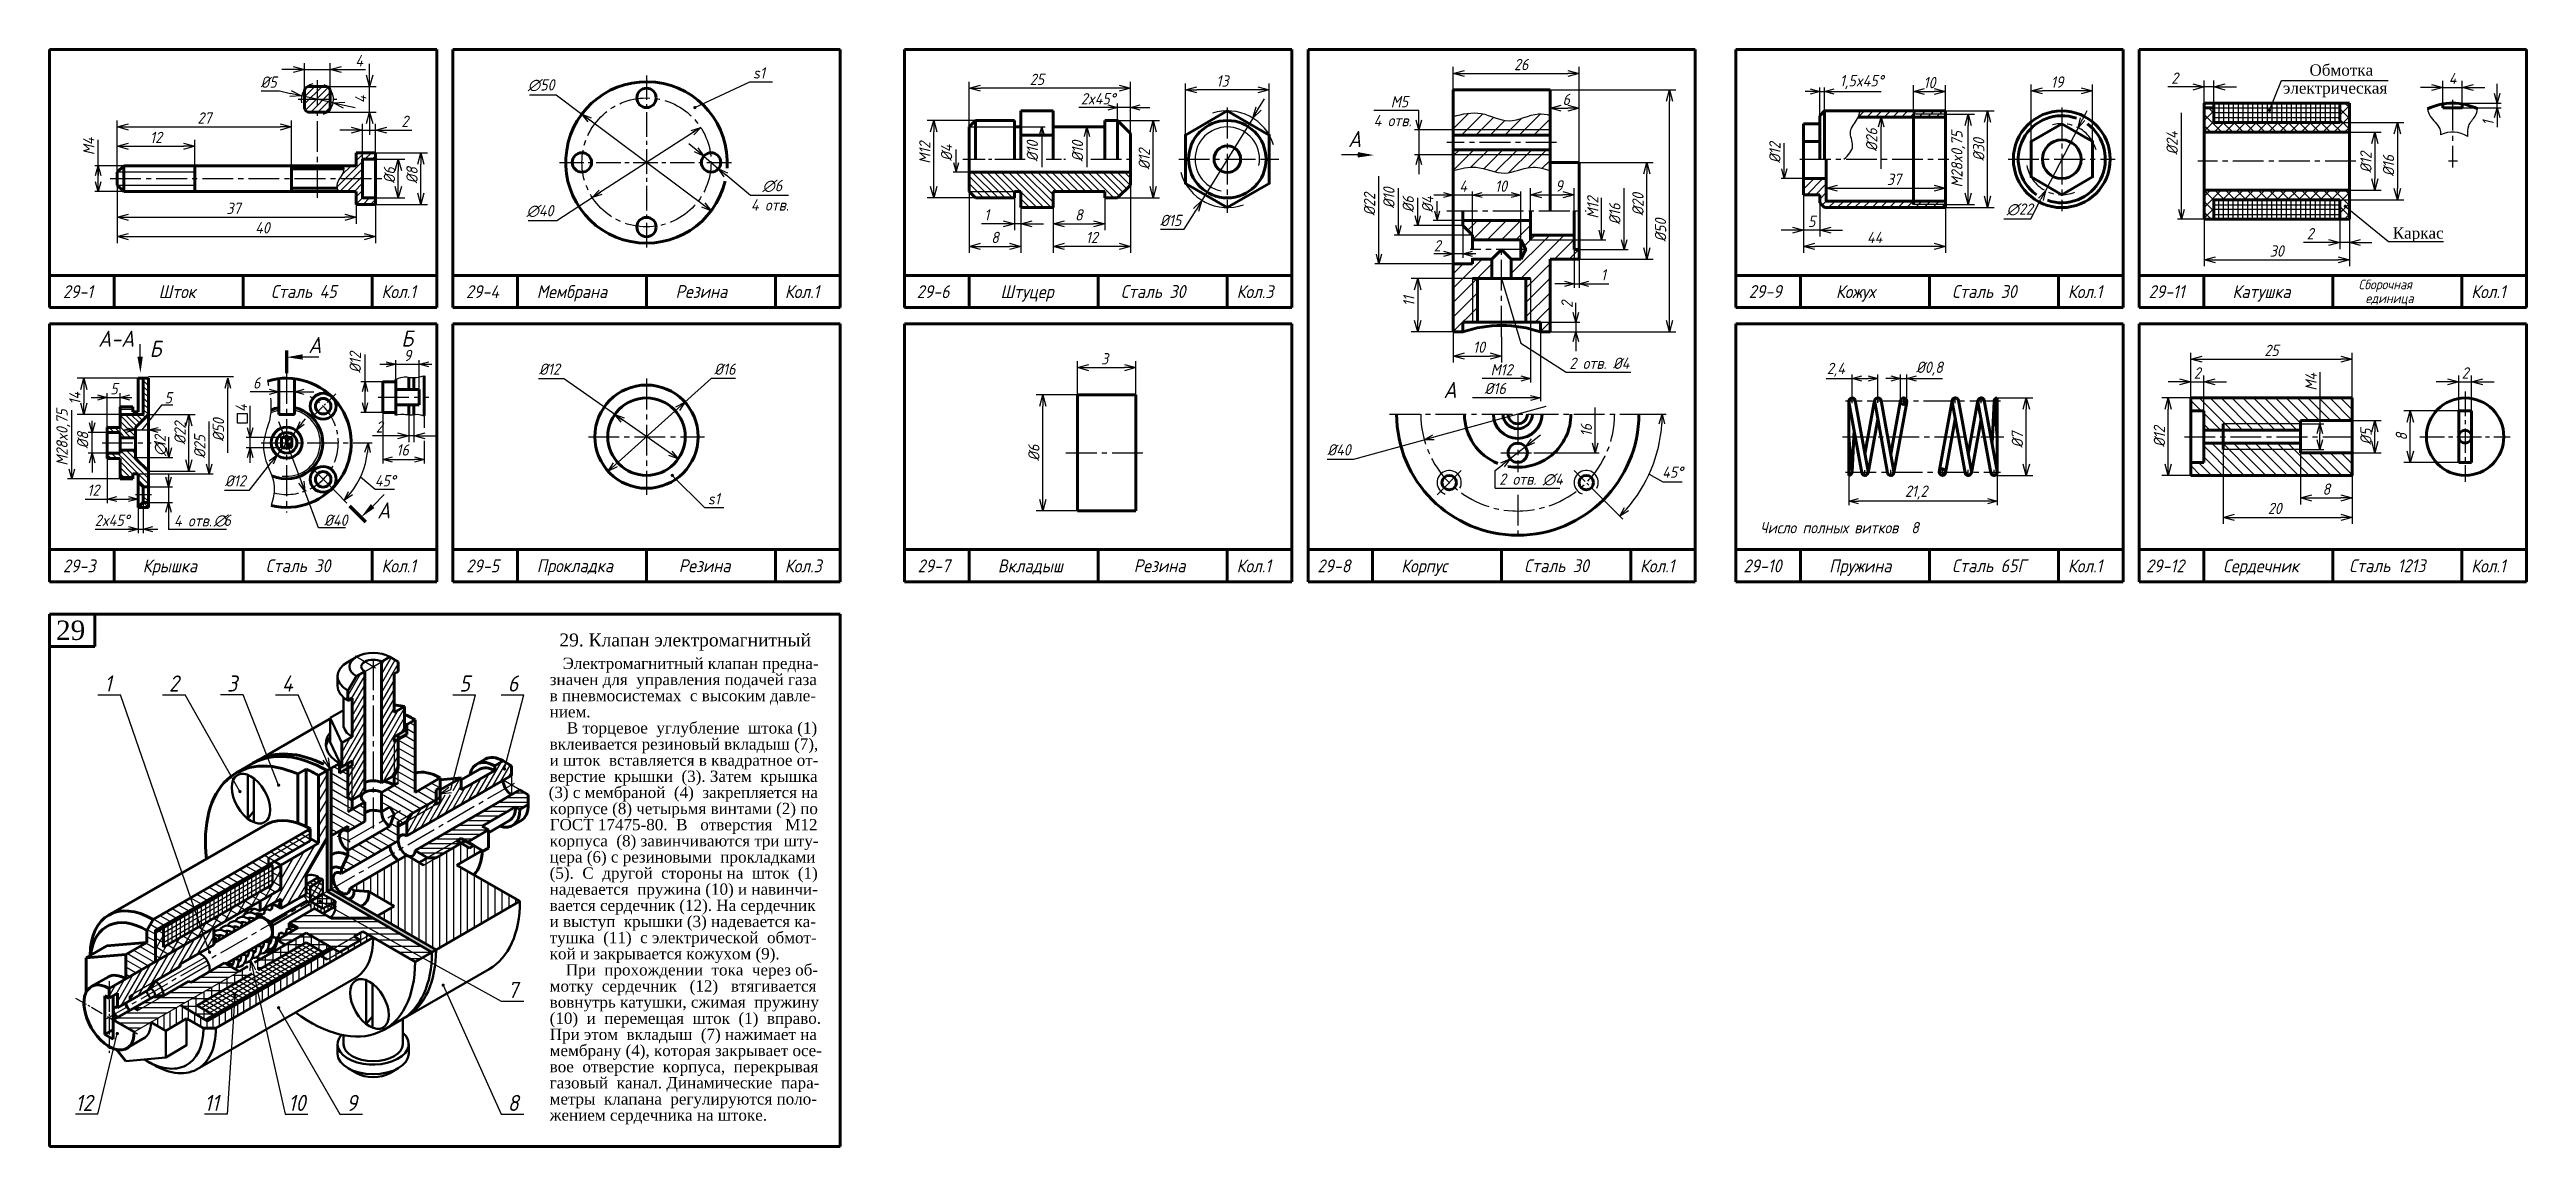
# Model space of a CAD drawing. Header units: millimetres. Extents: x -255 to 513, y 132 to 472.
import ezdxf

# ---------------------------------------------------------------- set-up
doc = ezdxf.new("R2010")
doc.units = ezdxf.units.MM
doc.header["$LTSCALE"] = 0.5
doc.linetypes.add('CENTER2', pattern=[28.575, 19.05, -3.175, 3.175, -3.175])
doc.layers.get('Defpoints').update_dxf_attribs({"color": 5})
doc.styles.get("Standard").update_dxf_attribs({"font": 'isocpeui.ttf', "width": 0.9})
doc.styles.add('стиль1', font='TIMES.TTF')
doc.dimstyles.new('Standart 1', dxfattribs={"dimtxt": 3.5, "dimasz": 3.5, "dimexe": 2, "dimexo": 0, "dimgap": 1, "dimtad": 1, "dimtoh": 1, "dimdec": 0, "dimtxsty": 'Standard', "dimblk": 'OPEN30', "dimcen": 2.5, "dimadec": 0, "dimazin": 0, "dimtfac": 1, "dimtdec": 0, "dimtmove": 0, "dimatfit": 3, "dimldrblk": 'DOTSMALL', "dimfxl": 0, "dimarcsym": 0})
pattern_1 = [(135, (-9, -2), (-1.683798, -1.683798), []), (225, (-9, -2), (1.683798, -1.683798), [])]
pattern_2 = [(45, (-9, -2), (-2.245064, 2.245064), [])]

msp = doc.modelspace()

# ---------------------------------------------------------------- texts
at = {"lineweight": -3, "width": 0.9}
for s, height, p in [('s1', 3.5, (-37, 463)), ('4 отв.', 3.5, (155.35, 448.21)), ('4 отв.', 3.5, (-37.63, 422.07)), ('A-A', 5, (-239.91, 379.85)), ('Б', 5, (-145.99, 379.92)), ('А', 5, (-174.8, 377.91)), ('2 отв. %%C4', 3.5, (216, 373)), ('5', 3.5, (-219.36, 362.31)), ('2 отв. ∅4', 3.5, (194.25, 337.08)), ('А', 5, (-153.46, 326.65)), ('s1', 3.5, (-51, 331)), ('21,2', 3.5, (319.99, 333.35)), ('2x45%%d', 3.5, (-240.96, 324.34)), ('4 отв. ', 3.5, (-216.44, 324.2)), ('∅', 3.5, (-204.13, 324.33)), ('6', 3.5, (-201.05, 324.33)), ('1', 5, (-238, 273)), ('2', 5, (-218, 273)), ('3', 5, (-200, 273)), ('4', 5, (-183, 273)), ('5', 5, (-128, 273)), ('6', 5, (-113, 273)), ('7', 5, (-113, 178)), ('12', 5, (-247, 143)), ('11', 5, (-207, 143)), ('10', 5, (-181, 143)), ('9', 5, (-163, 143))]:
    msp.add_text(s, height=height, dxfattribs=at).set_placement(p)
at = {"lineweight": -3, "style": 'стиль1'}
for s, p in [('электрическая', (437.16, 458.34)), ('Обмотка', (445.36, 463.9)), ('Каркас', (471.16, 413.39))]:
    msp.add_text(s, height=3.5, dxfattribs=at).set_placement(p)
at = {"width": 0.9}
for s, height, p in [('А', 5, (147.43, 441.75)), ('Сборочная', 3, (460.57, 397.69)), ('29-1', 4, (-250.88, 394.95)), ('Шток', 4, (-221.18, 394.95)), ('Сталь 45', 4, (-186.38, 395)), ('Кол.1', 4, (-152.11, 394.95)), ('29-4', 4, (-125.97, 394.95)), ('Мембрана', 4, (-104, 394.95)), ('Резина', 4, (-61, 395)), ('Кол.1', 4, (-27.11, 394.95)), ('29-6', 4, (13.73, 394.95)), ('Штуцер', 4, (39.71, 394.95)), ('Сталь 30', 4, (77, 395)), ('Кол.3', 4, (112.89, 394.95)), ('29-9', 4, (271.6, 395)), ('Кожух', 4, (298.6, 394.95)), ('Сталь 30', 4, (334.6, 395)), ('Кол.1', 4, (370.5, 394.95)), ('29-11', 4, (395.5, 394.95)), ('Катушка', 4, (421.5, 394.95)), ('единица', 3, (462.73, 393.39)), ('Кол.1', 4, (495.5, 394.95)), ('Б', 5, (-224, 376.74)), ('А', 5, (177, 364)), ('Число полных витков  8', 3.5, (275.13, 322.05)), ('29-3', 4, (-250.86, 309.95)), ('Крышка', 4, (-226.11, 309.95)), ('Сталь 30', 4, (-188, 310)), ('Кол.1', 4, (-152.11, 309.95)), ('29-5', 4, (-125.86, 309.95)), ('Прокладка', 4, (-104, 310)), ('Резина', 4, (-60, 310)), ('Кол.3', 4, (-27.11, 309.95)), ('29-7', 4, (14, 309.95)), ('Вкладыш', 4, (38.89, 309.95)), ('Резина', 4, (81, 310)), ('Кол.1', 4, (112.89, 309.95)), ('29-8', 4, (137.89, 309.95)), ('Корпус', 4, (163.89, 309.95)), ('Сталь 30', 4, (202, 310)), ('Кол.1', 4, (237.89, 309.95)), ('29-10', 4, (269.94, 309.95)), ('Пружина', 4, (296.5, 309.95)), ('Сталь 65Г', 4, (334.6, 310)), ('Кол.1', 4, (370.5, 309.95)), ('29-12', 4, (394.72, 309.95)), ('Сердечник', 4, (418.6, 309.95)), ('Сталь 1213', 4, (457.66, 310)), ('Кол.1', 4, (495.5, 309.95)), ('8', 5, (-113, 143))]:
    msp.add_text(s, height=height, dxfattribs=at).set_placement(p)
at = {"lineweight": -3, "width": 0.9}
for s, p in [('∅', (-219.05, 346.01)), ('12', (-218.99, 348.71))]:
    msp.add_text(s, height=3.5, rotation=90, dxfattribs=at).set_placement(p)
at = {"lineweight": 30, "style": 'стиль1'}
msp.add_text('29', height=6, dxfattribs=at).set_placement((-253, 289))
at = {"style": 'стиль1'}
for s, height, p in [('29. Клапан электромагнитный', 4, (-97, 287)), ('значен для  управления подачей газа', 3.5, (-100, 275)), ('Электромагнитный клапан предна-', 3.5, (-96, 280)), ('в пневмосистемах  с высоким давле-', 3.5, (-100, 270)), ('нием.', 3.5, (-100, 265)), ('В торцевое  углубление  штока (1)', 3.5, (-94.69, 260)), ('вклеивается резиновый вкладыш (7),', 3.5, (-100, 255)), ('и шток  вставляется в квадратное от-', 3.5, (-100, 250)), ('верстие  крышки  (3). Затем  крышка', 3.5, (-100, 245)), ('(3) с мембраной  (4)  закрепляется на', 3.5, (-100.31, 240)), ('корпусе (8) четырьмя винтами (2) по', 3.5, (-100, 235)), ('ГОСТ 17475-80.  В   отверстия   М12', 3.5, (-100, 230)), ('корпуса  (8) завинчиваются три шту-', 3.5, (-100, 225)), ('цера (6) с резиновыми  прокладками', 3.5, (-100, 220)), ('(5).  С  другой  стороны на  шток  (1)', 3.5, (-100, 215)), ('надевается  пружина (10) и навинчи-', 3.5, (-100, 210)), ('вается сердечник (12). На сердечник', 3.5, (-100, 205)), ('и выступ  крышки (3) надевается ка-', 3.5, (-100, 200)), ('тушка  (11)  с электрической  обмот-', 3.5, (-100, 195)), ('кой и закрывается кожухом (9).', 3.5, (-100, 190)), ('При  прохождении  тока  через об-', 3.5, (-95, 185)), ('вовнутрь катушки, сжимая  пружину', 3.5, (-100, 175)), ('мотку  сердечник   (12)   втягивается', 3.5, (-100, 180)), ('(10)  и  перемещая  шток  (1)  вправо.', 3.5, (-100, 170)), ('мембрану (4), которая закрывает осе-', 3.5, (-100, 160)), ('При этом  вкладыш  (7) нажимает на', 3.5, (-100, 165)), ('вое  отверстие  корпуса,  перекрывая', 3.5, (-100, 155)), ('газовый  канал. Динамические  пара-', 3.5, (-100, 150)), ('метры  клапана  регулируются поло-', 3.5, (-100, 145)), ('жением сердечника на штоке.', 3.5, (-100, 140))]:
    msp.add_text(s, height=height, dxfattribs=at).set_placement(p)
at = {"char_height": 3.5, "attachment_point": 5}
for s, insert in [('26', (201.07, 467.34)), ('10', (194.81, 429.66))]:
    msp.add_mtext(s, dxfattribs=dict(at, insert=insert))
at = {"lineweight": -3, "ltscale": 0.6, "char_height": 3.5, "attachment_point": 5}
for s, insert in [('∅50', (-102.64, 460.93)), ('9', (-144.06, 377.18)), ('5', (-235.01, 366.87)), ('6', (-190.8, 368.66)), ('%%c16', (-45.73, 372.93)), ('16', (-145.58, 347.89)), ('%%c12', (-197.43, 338.31)), ('45°', (-150.95, 338.34)), ('12', (-241.44, 335.42)), ('%%c40', (-166.27, 326.1))]:
    msp.add_mtext(s, dxfattribs=dict(at, insert=insert))
at = {"lineweight": -3, "char_height": 3.5, "attachment_point": 5}
for s, insert in [('1,5x45%%d', (306.6, 461.93)), ('2x45%%d', (70, 456.75)), ('M5', (163.35, 455.83)), ('6', (215.03, 456.54)), ('∅6', (-31, 429.69)), ('4', (183.09, 429.66)), ('∅40', (-103, 421.93)), ('∅22', (355.56, 422.43)), ('2', (175.07, 411.18)), ('1', (226.54, 402.16)), ('%%c12', (-100.08, 372.93)), ('%%c16', (193, 366.93)), ('M12', (195, 372.75)), ('2,4', (298.6, 372.75)), ('%%c0,8', (327.6, 373.1)), ('%%c40', (144.61, 347.93)), ('45°', (248, 341))]:
    msp.add_mtext(s, dxfattribs=dict(at, insert=insert))
at = {"lineweight": -3, "char_height": 3.5, "attachment_point": 5, "rotation": 90}
for s, insert in [('%%c26', (309.68, 444)), ('%%c24', (402.79, 443)), ('1', (500.72, 449.21)), ('M4', (-242.85, 442)), ('%%c4', (23, 440)), ('%%c10', (49.57, 440.5)), ('%%c10', (63.57, 440.5)), ('%%c12', (279.68, 440)), ('%%c22', (154.07, 424)), ('%%c10', (160.07, 426)), ('%%c6', (166.07, 424)), ('%%c4', (172.07, 424)), ('M12', (223.25, 423)), ('%%c16', (230.07, 421)), ('%%c50', (244.25, 416)), ('2', (215.25, 393)), ('16', (221.25, 354))]:
    msp.add_mtext(s, dxfattribs=dict(at, insert=insert))
at = {"lineweight": -3, "ltscale": 0.6, "char_height": 3.5, "attachment_point": 5, "rotation": 90}
for s, insert in [('%%c12', (-160.26, 374.99)), ('M4', (445.85, 369)), ('M28x0,75', (-250.74, 351.77)), ('4', (-195.55, 360.84)), ('%%c8', (-244.74, 350.89)), ('%%c50', (-202.67, 354.11)), ('%%c25', (-208.45, 348.9))]:
    msp.add_mtext(s, dxfattribs=dict(at, insert=insert))

# ---------------------------------------------------------------- blocks, each defined once
blk = doc.blocks.new('_Open30')
at = {"color": 0, "linetype": 'ByBlock', "lineweight": -2}
for p, q in [((-1, 0.27), (0, 0)), ((0, 0), (-1, -0.27)), ((0, 0), (-1, 0))]:
    blk.add_line(p, q, dxfattribs=at)
blk = doc.blocks.new('*D52')
at = {"color": 0, "lineweight": -2}
for p, q in [((-153.92, 438), (-144.92, 438)), ((-146.92, 429.5), (-146.92, 434.5)), ((-153.92, 426), (-144.92, 426))]:
    blk.add_line(p, q, dxfattribs=at)
at = {"layer": 'Defpoints', "color": 0}
for p in [(-153.92, 438), (-146.92, 438), (-153.92, 426)]:
    blk.add_point(p, dxfattribs=at)
at = {"color": 0, "lineweight": -2, "xscale": 3.5, "yscale": 3.5, "zscale": 3.5}
for p, rotation in [((-146.92, 438), 90), ((-146.92, 426), 270)]:
    blk.add_blockref('_Open30', p, dxfattribs=dict(at, rotation=rotation))
at = {"color": 0, "lineweight": -3, "insert": (-149.67, 433), "char_height": 3.5, "attachment_point": 5, "rotation": 90}
blk.add_mtext('%%c6', dxfattribs=at)
blk = doc.blocks.new('_DotSmall')
at = {"color": 0, "linetype": 'ByBlock', "const_width": 0.5}
blk.add_lwpolyline([(-0.0625, 0, 1), (0.0625, 0, 1)], format="xyb", close=True, dxfattribs=at)
blk = doc.blocks.new('*D53')
at = {"color": 0, "lineweight": -2}
for p, q in [((-153.92, 440), (-137.92, 440)), ((-139.92, 427.5), (-139.92, 436.5)), ((-153.92, 424), (-137.92, 424))]:
    blk.add_line(p, q, dxfattribs=at)
at = {"layer": 'Defpoints', "color": 0}
for p in [(-153.92, 440), (-139.92, 440), (-153.92, 424)]:
    blk.add_point(p, dxfattribs=at)
at = {"color": 0, "lineweight": -2, "xscale": 3.5, "yscale": 3.5, "zscale": 3.5}
for p, rotation in [((-139.92, 440), 90), ((-139.92, 424), 270)]:
    blk.add_blockref('_Open30', p, dxfattribs=dict(at, rotation=rotation))
at = {"color": 0, "lineweight": -3, "insert": (-142.67, 433), "char_height": 3.5, "attachment_point": 5, "rotation": 90}
blk.add_mtext('%%c8', dxfattribs=at)
blk = doc.blocks.new('*D54')
at = {"color": 0, "lineweight": -2}
for p, q in [((-161.5, 447), (-165, 447)), ((-158, 438), (-158, 449)), ((-158, 447), (-154, 447)), ((-154, 438), (-154, 449)), ((-150.5, 447), (-142.76, 447))]:
    blk.add_line(p, q, dxfattribs=at)
at = {"layer": 'Defpoints', "color": 0}
for p in [(-154, 447), (-158, 438), (-154, 438)]:
    blk.add_point(p, dxfattribs=at)
at = {"color": 0, "lineweight": -2, "xscale": 3.5, "yscale": 3.5, "zscale": 3.5}
blk.add_blockref('_Open30', (-158, 447), dxfattribs=at)
at = {"color": 0, "lineweight": -2, "xscale": 3.5, "yscale": 3.5, "zscale": 3.5, "rotation": 180}
blk.add_blockref('_Open30', (-154, 447), dxfattribs=at)
at = {"color": 0, "lineweight": -3, "insert": (-144.88, 449.75), "char_height": 3.5, "attachment_point": 5}
blk.add_mtext('2', dxfattribs=at)
blk = doc.blocks.new('*D55')
at = {"color": 0, "lineweight": -2}
for p, q in [((-234, 434), (-234, 444)), ((-230.5, 442), (-213.5, 442)), ((-210, 436), (-210, 444))]:
    blk.add_line(p, q, dxfattribs=at)
at = {"layer": 'Defpoints', "color": 0}
for p in [(-210, 442), (-234, 434), (-210, 436)]:
    blk.add_point(p, dxfattribs=at)
at = {"color": 0, "lineweight": -2, "xscale": 3.5, "yscale": 3.5, "zscale": 3.5, "rotation": 180}
blk.add_blockref('_Open30', (-234, 442), dxfattribs=at)
at = {"color": 0, "lineweight": -2, "xscale": 3.5, "yscale": 3.5, "zscale": 3.5}
blk.add_blockref('_Open30', (-210, 442), dxfattribs=at)
at = {"color": 0, "lineweight": -3, "insert": (-222, 444.75), "char_height": 3.5, "attachment_point": 5}
blk.add_mtext('12', dxfattribs=at)
blk = doc.blocks.new('*D56')
at = {"color": 0, "lineweight": -2}
for p, q in [((-234, 443), (-234, 450)), ((-230.5, 448), (-183.5, 448)), ((-180, 436), (-180, 450))]:
    blk.add_line(p, q, dxfattribs=at)
at = {"layer": 'Defpoints', "color": 0}
for p in [(-180, 448), (-234, 443), (-180, 436)]:
    blk.add_point(p, dxfattribs=at)
at = {"color": 0, "lineweight": -2, "xscale": 3.5, "yscale": 3.5, "zscale": 3.5, "rotation": 180}
blk.add_blockref('_Open30', (-234, 448), dxfattribs=at)
at = {"color": 0, "lineweight": -2, "xscale": 3.5, "yscale": 3.5, "zscale": 3.5}
blk.add_blockref('_Open30', (-180, 448), dxfattribs=at)
at = {"color": 0, "lineweight": -3, "insert": (-207, 450.77), "char_height": 3.5, "attachment_point": 5}
blk.add_mtext('27', dxfattribs=at)
blk = doc.blocks.new('*D57')
at = {"color": 0, "lineweight": -2}
for p, q in [((-234, 430), (-234, 418)), ((-160, 424), (-160, 418)), ((-230.5, 420), (-163.5, 420))]:
    blk.add_line(p, q, dxfattribs=at)
at = {"layer": 'Defpoints', "color": 0}
for p in [(-234, 430), (-160, 424), (-160, 420)]:
    blk.add_point(p, dxfattribs=at)
at = {"color": 0, "lineweight": -2, "xscale": 3.5, "yscale": 3.5, "zscale": 3.5, "rotation": 180}
blk.add_blockref('_Open30', (-234, 420), dxfattribs=at)
at = {"color": 0, "lineweight": -2, "xscale": 3.5, "yscale": 3.5, "zscale": 3.5}
blk.add_blockref('_Open30', (-160, 420), dxfattribs=at)
at = {"color": 0, "lineweight": -3, "insert": (-198, 422.77), "char_height": 3.5, "attachment_point": 5}
blk.add_mtext('37', dxfattribs=at)
blk = doc.blocks.new('*D58')
at = {"color": 0, "lineweight": -2}
for p, q in [((-154, 424), (-154, 412)), ((-234, 419), (-234, 412)), ((-230.5, 414), (-157.5, 414))]:
    blk.add_line(p, q, dxfattribs=at)
at = {"layer": 'Defpoints', "color": 0}
for p in [(-154, 424), (-234, 419), (-154, 414)]:
    blk.add_point(p, dxfattribs=at)
at = {"color": 0, "lineweight": -2, "xscale": 3.5, "yscale": 3.5, "zscale": 3.5, "rotation": 180}
blk.add_blockref('_Open30', (-234, 414), dxfattribs=at)
at = {"color": 0, "lineweight": -2, "xscale": 3.5, "yscale": 3.5, "zscale": 3.5}
blk.add_blockref('_Open30', (-154, 414), dxfattribs=at)
at = {"color": 0, "lineweight": -3, "insert": (-189, 416.75), "char_height": 3.5, "attachment_point": 5}
blk.add_mtext('40', dxfattribs=at)
blk = doc.blocks.new('*D59')
at = {"color": 0, "lineweight": -2}
for p, q in [((-179.5, 465.79), (-183, 465.79)), ((-176, 459.57), (-176, 467.79)), ((-176, 465.79), (-168, 465.79)), ((-168, 459.57), (-168, 467.79)), ((-164.5, 465.79), (-157.06, 465.79))]:
    blk.add_line(p, q, dxfattribs=at)
at = {"layer": 'Defpoints', "color": 0}
for p in [(-168, 465.79), (-176, 459.57), (-168, 459.57)]:
    blk.add_point(p, dxfattribs=at)
at = {"color": 0, "lineweight": -2, "xscale": 3.5, "yscale": 3.5, "zscale": 3.5}
blk.add_blockref('_Open30', (-176, 465.79), dxfattribs=at)
at = {"color": 0, "lineweight": -2, "xscale": 3.5, "yscale": 3.5, "zscale": 3.5, "rotation": 180}
blk.add_blockref('_Open30', (-168, 465.79), dxfattribs=at)
at = {"color": 0, "lineweight": -3, "insert": (-159.03, 468.54), "char_height": 3.5, "attachment_point": 5}
blk.add_mtext('4', dxfattribs=at)
blk = doc.blocks.new('*D60')
at = {"color": 0, "lineweight": -2}
for p, q in [((-224.34, 358.89), (-209.82, 358.89)), ((-211.82, 344.79), (-211.82, 355.39)), ((-224.34, 341.29), (-209.82, 341.29))]:
    blk.add_line(p, q, dxfattribs=at)
at = {"layer": 'Defpoints', "color": 0}
for p in [(-224.34, 358.89), (-211.82, 358.89), (-224.34, 341.29)]:
    blk.add_point(p, dxfattribs=at)
at = {"color": 0, "lineweight": -2, "xscale": 3.5, "yscale": 3.5, "zscale": 3.5}
for p, rotation in [((-211.82, 358.89), 90), ((-211.82, 341.29), 270)]:
    blk.add_blockref('_Open30', p, dxfattribs=dict(at, rotation=rotation))
at = {"color": 0, "lineweight": -3, "insert": (-214.57, 353.1), "char_height": 3.5, "attachment_point": 5, "rotation": 90}
blk.add_mtext('%%c22', dxfattribs=at)
blk = doc.blocks.new('*D61')
at = {"color": 0, "lineweight": -2}
for p, q in [((-227.54, 370.11), (-246.4, 370.11)), ((-244.4, 366.61), (-244.4, 362.39)), ((-233.14, 358.89), (-246.4, 358.89))]:
    blk.add_line(p, q, dxfattribs=at)
at = {"layer": 'Defpoints', "color": 0}
for p in [(-227.54, 370.11), (-244.4, 358.89), (-233.14, 358.89)]:
    blk.add_point(p, dxfattribs=at)
at = {"color": 0, "lineweight": -2, "xscale": 3.5, "yscale": 3.5, "zscale": 3.5}
for p, rotation in [((-244.4, 370.11), 90), ((-244.4, 358.89), 270)]:
    blk.add_blockref('_Open30', p, dxfattribs=dict(at, rotation=rotation))
at = {"color": 0, "lineweight": -3, "insert": (-247.15, 363.89), "char_height": 3.5, "attachment_point": 5, "rotation": 90}
blk.add_mtext('14', dxfattribs=at)
blk = doc.blocks.new('*D62')
at = {"color": 0, "lineweight": -2}
for p, q in [((-143.69, 359.45), (-143.69, 350.29)), ((-142.09, 359.23), (-142.09, 350.29)), ((-147.19, 352.29), (-154.92, 352.29)), ((-142.09, 352.29), (-143.69, 352.29)), ((-138.59, 352.29), (-135.09, 352.29))]:
    blk.add_line(p, q, dxfattribs=at)
at = {"layer": 'Defpoints', "color": 0}
for p in [(-143.69, 359.45), (-142.09, 359.23), (-142.09, 352.29)]:
    blk.add_point(p, dxfattribs=at)
at = {"color": 0, "lineweight": -2, "xscale": 3.5, "yscale": 3.5, "zscale": 3.5}
blk.add_blockref('_Open30', (-143.69, 352.29), dxfattribs=at)
at = {"color": 0, "lineweight": -2, "xscale": 3.5, "yscale": 3.5, "zscale": 3.5, "rotation": 180}
blk.add_blockref('_Open30', (-142.09, 352.29), dxfattribs=at)
at = {"color": 0, "lineweight": -3, "insert": (-152.8, 355.04), "char_height": 3.5, "attachment_point": 5}
blk.add_mtext('2', dxfattribs=at)
blk = doc.blocks.new('*D63')
at = {"color": 0, "lineweight": -2}
for p, q in [((-189.45, 459.15), (-183.72, 459.15)), ((-183.72, 459.15), (-180.3, 458.4)), ((-167.12, 455.5), (-176.88, 457.64)), ((-163.7, 454.74), (-160.28, 453.99))]:
    blk.add_line(p, q, dxfattribs=at)
at = {"layer": 'Defpoints', "color": 0}
for p in [(-176.88, 457.64), (-167.12, 455.5)]:
    blk.add_point(p, dxfattribs=at)
at = {"color": 0, "lineweight": -2, "xscale": 3.5, "yscale": 3.5, "zscale": 3.5}
for p, rotation in [((-176.88, 457.64), 347.5974514441106), ((-167.12, 455.5), 167.5974514441105)]:
    blk.add_blockref('_Open30', p, dxfattribs=dict(at, rotation=rotation))
at = {"color": 0, "lineweight": -3, "insert": (-187.09, 461.9), "char_height": 3.5, "attachment_point": 5}
blk.add_mtext('%%c5', dxfattribs=at)
blk = doc.blocks.new('*D64')
at = {"color": 0, "lineweight": -2}
for p, q in [((-169, 460.57), (-153.8, 460.57)), ((-155.8, 464.07), (-155.8, 467.57)), ((-155.8, 452.57), (-155.8, 460.57)), ((-169, 452.57), (-153.8, 452.57)), ((-155.8, 449.07), (-155.8, 445.57))]:
    blk.add_line(p, q, dxfattribs=at)
at = {"layer": 'Defpoints', "color": 0}
for p in [(-169, 460.57), (-155.8, 460.57), (-169, 452.57)]:
    blk.add_point(p, dxfattribs=at)
at = {"color": 0, "lineweight": -2, "xscale": 3.5, "yscale": 3.5, "zscale": 3.5}
for p, rotation in [((-155.8, 460.57), 270), ((-155.8, 452.57), 90)]:
    blk.add_blockref('_Open30', p, dxfattribs=dict(at, rotation=rotation))
at = {"color": 0, "lineweight": -3, "insert": (-158.55, 456.57), "char_height": 3.5, "attachment_point": 5, "rotation": 90}
blk.add_mtext('4', dxfattribs=at)
blk = doc.blocks.new('*D65')
at = {"color": 0, "lineweight": -2}
for p, q in [((457.72, 446.39), (467.6, 446.39)), ((465.6, 442.89), (465.6, 431.89)), ((457.72, 428.39), (467.6, 428.39))]:
    blk.add_line(p, q, dxfattribs=at)
at = {"layer": 'Defpoints', "color": 0}
for p in [(457.72, 446.39), (457.72, 428.39), (465.6, 428.39)]:
    blk.add_point(p, dxfattribs=at)
at = {"color": 0, "lineweight": -2, "xscale": 3.5, "yscale": 3.5, "zscale": 3.5}
for p, rotation in [((465.6, 446.39), 90), ((465.6, 428.39), 270)]:
    blk.add_blockref('_Open30', p, dxfattribs=dict(at, rotation=rotation))
at = {"color": 0, "lineweight": -3, "insert": (462.85, 437), "char_height": 3.5, "attachment_point": 5, "rotation": 90}
blk.add_mtext('%%c12', dxfattribs=at)
blk = doc.blocks.new('*D66')
at = {"color": 0, "lineweight": -2}
for p, q in [((412.72, 419.39), (412.72, 404.81)), ((457.72, 419.39), (457.72, 404.81)), ((416.22, 406.81), (454.22, 406.81))]:
    blk.add_line(p, q, dxfattribs=at)
at = {"layer": 'Defpoints', "color": 0}
for p in [(412.72, 419.39), (457.72, 419.39), (457.72, 406.81)]:
    blk.add_point(p, dxfattribs=at)
at = {"color": 0, "lineweight": -2, "xscale": 3.5, "yscale": 3.5, "zscale": 3.5, "rotation": 180}
blk.add_blockref('_Open30', (412.72, 406.81), dxfattribs=at)
at = {"color": 0, "lineweight": -2, "xscale": 3.5, "yscale": 3.5, "zscale": 3.5}
blk.add_blockref('_Open30', (457.72, 406.81), dxfattribs=at)
at = {"color": 0, "lineweight": -3, "insert": (435.22, 409.56), "char_height": 3.5, "attachment_point": 5}
blk.add_mtext('30', dxfattribs=at)
blk = doc.blocks.new('*D67')
at = {"color": 0, "lineweight": -2}
for p, q in [((412.72, 455.39), (412.72, 462.39)), ((415.72, 455.39), (415.72, 462.39)), ((409.22, 460.39), (401.48, 460.39)), ((415.72, 460.39), (412.72, 460.39)), ((419.22, 460.39), (422.72, 460.39))]:
    blk.add_line(p, q, dxfattribs=at)
at = {"layer": 'Defpoints', "color": 0}
for p in [(412.72, 455.39), (415.72, 460.39), (415.72, 455.39)]:
    blk.add_point(p, dxfattribs=at)
at = {"color": 0, "lineweight": -2, "xscale": 3.5, "yscale": 3.5, "zscale": 3.5}
blk.add_blockref('_Open30', (412.72, 460.39), dxfattribs=at)
at = {"color": 0, "lineweight": -2, "xscale": 3.5, "yscale": 3.5, "zscale": 3.5, "rotation": 180}
blk.add_blockref('_Open30', (415.72, 460.39), dxfattribs=at)
at = {"color": 0, "lineweight": -3, "insert": (403.6, 463.14), "char_height": 3.5, "attachment_point": 5}
blk.add_mtext('2', dxfattribs=at)
blk = doc.blocks.new('*D68')
at = {"color": 0, "lineweight": -2}
for p, q in [((486.72, 455.14), (486.72, 462.26)), ((492.72, 455.14), (492.72, 462.26)), ((483.22, 460.26), (479.72, 460.26)), ((486.72, 460.26), (492.72, 460.26)), ((496.22, 460.26), (499.72, 460.26))]:
    blk.add_line(p, q, dxfattribs=at)
at = {"layer": 'Defpoints', "color": 0}
for p in [(486.72, 455.14), (492.72, 460.26), (492.72, 455.14)]:
    blk.add_point(p, dxfattribs=at)
at = {"color": 0, "lineweight": -2, "xscale": 3.5, "yscale": 3.5, "zscale": 3.5}
blk.add_blockref('_Open30', (486.72, 460.26), dxfattribs=at)
at = {"color": 0, "lineweight": -2, "xscale": 3.5, "yscale": 3.5, "zscale": 3.5, "rotation": 180}
blk.add_blockref('_Open30', (492.72, 460.26), dxfattribs=at)
at = {"color": 0, "lineweight": -3, "insert": (489.72, 463.01), "char_height": 3.5, "attachment_point": 5}
blk.add_mtext('4', dxfattribs=at)
blk = doc.blocks.new('*D69')
at = {"color": 0, "lineweight": -2}
for p, q in [((322.6, 451), (322.6, 461)), ((332.6, 453), (332.6, 461)), ((326.1, 459), (329.1, 459))]:
    blk.add_line(p, q, dxfattribs=at)
at = {"layer": 'Defpoints', "color": 0}
for p in [(332.6, 459), (332.6, 453), (322.6, 451)]:
    blk.add_point(p, dxfattribs=at)
at = {"color": 0, "lineweight": -2, "xscale": 3.5, "yscale": 3.5, "zscale": 3.5, "rotation": 180}
blk.add_blockref('_Open30', (322.6, 459), dxfattribs=at)
at = {"color": 0, "lineweight": -2, "xscale": 3.5, "yscale": 3.5, "zscale": 3.5}
blk.add_blockref('_Open30', (332.6, 459), dxfattribs=at)
at = {"color": 0, "lineweight": -3, "insert": (327.6, 461.75), "char_height": 3.5, "attachment_point": 5}
blk.add_mtext('10', dxfattribs=at)
blk = doc.blocks.new('*D70')
at = {"color": 0, "lineweight": -2}
for p, q in [((332.6, 452), (341.6, 452)), ((339.6, 427.5), (339.6, 448.5)), ((332.6, 424), (341.6, 424))]:
    blk.add_line(p, q, dxfattribs=at)
at = {"layer": 'Defpoints', "color": 0}
for p in [(332.6, 452), (339.6, 452), (332.6, 424)]:
    blk.add_point(p, dxfattribs=at)
at = {"color": 0, "lineweight": -2, "xscale": 3.5, "yscale": 3.5, "zscale": 3.5}
for p, rotation in [((339.6, 452), 90), ((339.6, 424), 270)]:
    blk.add_blockref('_Open30', p, dxfattribs=dict(at, rotation=rotation))
at = {"color": 0, "lineweight": -3, "insert": (336.5, 438), "char_height": 3.5, "attachment_point": 5, "rotation": 90}
blk.add_mtext('M28x0,75', dxfattribs=at)
blk = doc.blocks.new('*D71')
at = {"color": 0, "lineweight": -2}
for p, q in [((359.08, 443.5), (359.08, 461.17)), ((378.13, 443.5), (378.13, 461.17)), ((374.63, 459.17), (362.58, 459.17))]:
    blk.add_line(p, q, dxfattribs=at)
at = {"layer": 'Defpoints', "color": 0}
for p in [(359.08, 459.17), (359.08, 443.5), (378.13, 443.5)]:
    blk.add_point(p, dxfattribs=at)
at = {"color": 0, "lineweight": -2, "xscale": 3.5, "yscale": 3.5, "zscale": 3.5, "rotation": 180}
blk.add_blockref('_Open30', (359.08, 459.17), dxfattribs=at)
at = {"color": 0, "lineweight": -2, "xscale": 3.5, "yscale": 3.5, "zscale": 3.5}
blk.add_blockref('_Open30', (378.13, 459.17), dxfattribs=at)
at = {"color": 0, "lineweight": -3, "insert": (367.17, 461.92), "char_height": 3.5, "attachment_point": 5}
blk.add_mtext('19', dxfattribs=at)
blk = doc.blocks.new('*D72')
at = {"color": 0, "lineweight": -2}
for p, q in [((332.6, 453), (347.6, 453)), ((345.6, 426.5), (345.6, 449.5)), ((332.6, 423), (347.6, 423))]:
    blk.add_line(p, q, dxfattribs=at)
at = {"layer": 'Defpoints', "color": 0}
for p in [(332.6, 453), (345.6, 453), (332.6, 423)]:
    blk.add_point(p, dxfattribs=at)
at = {"color": 0, "lineweight": -2, "xscale": 3.5, "yscale": 3.5, "zscale": 3.5}
for p, rotation in [((345.6, 453), 90), ((345.6, 423), 270)]:
    blk.add_blockref('_Open30', p, dxfattribs=dict(at, rotation=rotation))
at = {"color": 0, "lineweight": -3, "insert": (342.85, 441), "char_height": 3.5, "attachment_point": 5, "rotation": 90}
blk.add_mtext('%%c30', dxfattribs=at)
blk = doc.blocks.new('*D73')
at = {"color": 0, "lineweight": -2}
for p, q in [((295.6, 429), (295.6, 431)), ((332.6, 429), (332.6, 431)), ((299.1, 429), (329.1, 429))]:
    blk.add_line(p, q, dxfattribs=at)
at = {"layer": 'Defpoints', "color": 0}
for p in [(295.6, 429), (332.6, 429), (332.6, 429)]:
    blk.add_point(p, dxfattribs=at)
at = {"color": 0, "lineweight": -2, "xscale": 3.5, "yscale": 3.5, "zscale": 3.5, "rotation": 180}
blk.add_blockref('_Open30', (295.6, 429), dxfattribs=at)
at = {"color": 0, "lineweight": -2, "xscale": 3.5, "yscale": 3.5, "zscale": 3.5}
blk.add_blockref('_Open30', (332.6, 429), dxfattribs=at)
at = {"color": 0, "lineweight": -3, "insert": (316.6, 431.77), "char_height": 3.5, "attachment_point": 5}
blk.add_mtext('37', dxfattribs=at)
blk = doc.blocks.new('*D74')
at = {"color": 0, "lineweight": -2}
for p, q in [((288.6, 429), (288.6, 409)), ((332.6, 423), (332.6, 409)), ((329.1, 411), (292.1, 411))]:
    blk.add_line(p, q, dxfattribs=at)
at = {"layer": 'Defpoints', "color": 0}
for p in [(288.6, 429), (332.6, 423), (288.6, 411)]:
    blk.add_point(p, dxfattribs=at)
at = {"color": 0, "lineweight": -2, "xscale": 3.5, "yscale": 3.5, "zscale": 3.5, "rotation": 180}
blk.add_blockref('_Open30', (288.6, 411), dxfattribs=at)
at = {"color": 0, "lineweight": -2, "xscale": 3.5, "yscale": 3.5, "zscale": 3.5}
blk.add_blockref('_Open30', (332.6, 411), dxfattribs=at)
at = {"color": 0, "lineweight": -3, "insert": (310.6, 413.75), "char_height": 3.5, "attachment_point": 5}
blk.add_mtext('44', dxfattribs=at)
blk = doc.blocks.new('*D75')
at = {"color": 0, "lineweight": -2}
for p, q in [((288.6, 424), (288.6, 414)), ((293.6, 425), (293.6, 414)), ((285.1, 416), (281.6, 416)), ((293.6, 416), (288.6, 416)), ((297.1, 416), (300.6, 416))]:
    blk.add_line(p, q, dxfattribs=at)
at = {"layer": 'Defpoints', "color": 0}
for p in [(288.6, 424), (293.6, 425), (288.6, 416)]:
    blk.add_point(p, dxfattribs=at)
at = {"color": 0, "lineweight": -2, "xscale": 3.5, "yscale": 3.5, "zscale": 3.5}
blk.add_blockref('_Open30', (288.6, 416), dxfattribs=at)
at = {"color": 0, "lineweight": -2, "xscale": 3.5, "yscale": 3.5, "zscale": 3.5, "rotation": 180}
blk.add_blockref('_Open30', (293.6, 416), dxfattribs=at)
at = {"color": 0, "lineweight": -3, "insert": (291.1, 418.75), "char_height": 3.5, "attachment_point": 5}
blk.add_mtext('5', dxfattribs=at)
blk = doc.blocks.new('*D76')
at = {"color": 0, "lineweight": -2}
for p, q in [((418.6, 348), (418.6, 325)), ((458.6, 348), (458.6, 325)), ((422.1, 327), (455.1, 327))]:
    blk.add_line(p, q, dxfattribs=at)
at = {"layer": 'Defpoints', "color": 0}
for p in [(418.6, 348), (458.6, 348), (458.6, 327)]:
    blk.add_point(p, dxfattribs=at)
at = {"color": 0, "lineweight": -2, "xscale": 3.5, "yscale": 3.5, "zscale": 3.5, "rotation": 180}
blk.add_blockref('_Open30', (418.6, 327), dxfattribs=at)
at = {"color": 0, "lineweight": -2, "xscale": 3.5, "yscale": 3.5, "zscale": 3.5}
blk.add_blockref('_Open30', (458.6, 327), dxfattribs=at)
at = {"color": 0, "lineweight": -3, "insert": (434.6, 329.75), "char_height": 3.5, "attachment_point": 5}
blk.add_mtext('20', dxfattribs=at)
blk = doc.blocks.new('*D77')
at = {"color": 0, "lineweight": -2}
for p, q in [((408.6, 370), (408.6, 378)), ((458.6, 364), (458.6, 378)), ((412.1, 376), (455.1, 376))]:
    blk.add_line(p, q, dxfattribs=at)
at = {"layer": 'Defpoints', "color": 0}
for p in [(408.6, 370), (458.6, 376), (458.6, 364)]:
    blk.add_point(p, dxfattribs=at)
at = {"color": 0, "lineweight": -2, "xscale": 3.5, "yscale": 3.5, "zscale": 3.5, "rotation": 180}
blk.add_blockref('_Open30', (408.6, 376), dxfattribs=at)
at = {"color": 0, "lineweight": -2, "xscale": 3.5, "yscale": 3.5, "zscale": 3.5}
blk.add_blockref('_Open30', (458.6, 376), dxfattribs=at)
at = {"color": 0, "lineweight": -3, "insert": (433.6, 378.75), "char_height": 3.5, "attachment_point": 5}
blk.add_mtext('25', dxfattribs=at)
blk = doc.blocks.new('*D78')
at = {"color": 0, "lineweight": -2}
for p, q in [((405.1, 369), (401.6, 369)), ((408.6, 360), (408.6, 371)), ((408.6, 369), (412.6, 369)), ((412.6, 360), (412.6, 371)), ((416.1, 369), (419.6, 369))]:
    blk.add_line(p, q, dxfattribs=at)
at = {"layer": 'Defpoints', "color": 0}
for p in [(412.6, 369), (408.6, 360), (412.6, 360)]:
    blk.add_point(p, dxfattribs=at)
at = {"color": 0, "lineweight": -2, "xscale": 3.5, "yscale": 3.5, "zscale": 3.5}
blk.add_blockref('_Open30', (408.6, 369), dxfattribs=at)
at = {"color": 0, "lineweight": -2, "xscale": 3.5, "yscale": 3.5, "zscale": 3.5, "rotation": 180}
blk.add_blockref('_Open30', (412.6, 369), dxfattribs=at)
at = {"color": 0, "lineweight": -3, "insert": (410.6, 371.75), "char_height": 3.5, "attachment_point": 5}
blk.add_mtext('2', dxfattribs=at)
blk = doc.blocks.new('*D79')
at = {"color": 0, "lineweight": -2}
for p, q in [((491.6, 360), (474.6, 360)), ((476.6, 347.5), (476.6, 356.5)), ((491.6, 344), (474.6, 344))]:
    blk.add_line(p, q, dxfattribs=at)
at = {"layer": 'Defpoints', "color": 0}
for p in [(476.6, 360), (491.6, 360), (491.6, 344)]:
    blk.add_point(p, dxfattribs=at)
at = {"color": 0, "lineweight": -2, "xscale": 3.5, "yscale": 3.5, "zscale": 3.5}
for p, rotation in [((476.6, 360), 90), ((476.6, 344), 270)]:
    blk.add_blockref('_Open30', p, dxfattribs=dict(at, rotation=rotation))
at = {"color": 0, "lineweight": -3, "insert": (473.85, 352), "char_height": 3.5, "attachment_point": 5, "rotation": 90}
blk.add_mtext('8', dxfattribs=at)
blk = doc.blocks.new('*D80')
at = {"color": 0, "lineweight": -2}
for p, q in [((458.6, 357), (467.6, 357)), ((465.6, 350.5), (465.6, 353.5)), ((458.6, 347), (467.6, 347))]:
    blk.add_line(p, q, dxfattribs=at)
at = {"layer": 'Defpoints', "color": 0}
for p in [(458.6, 357), (465.6, 357), (458.6, 347)]:
    blk.add_point(p, dxfattribs=at)
at = {"color": 0, "lineweight": -2, "xscale": 3.5, "yscale": 3.5, "zscale": 3.5}
for p, rotation in [((465.6, 357), 90), ((465.6, 347), 270)]:
    blk.add_blockref('_Open30', p, dxfattribs=dict(at, rotation=rotation))
at = {"color": 0, "lineweight": -3, "insert": (462.85, 352), "char_height": 3.5, "attachment_point": 5, "rotation": 90}
blk.add_mtext('%%c5', dxfattribs=at)
blk = doc.blocks.new('*D81')
at = {"color": 0, "lineweight": -2}
for p, q in [((442.6, 347), (442.6, 331)), ((458.6, 347), (458.6, 331)), ((446.1, 333), (455.1, 333))]:
    blk.add_line(p, q, dxfattribs=at)
at = {"layer": 'Defpoints', "color": 0}
for p in [(442.6, 347), (458.6, 347), (458.6, 333)]:
    blk.add_point(p, dxfattribs=at)
at = {"color": 0, "lineweight": -2, "xscale": 3.5, "yscale": 3.5, "zscale": 3.5, "rotation": 180}
blk.add_blockref('_Open30', (442.6, 333), dxfattribs=at)
at = {"color": 0, "lineweight": -2, "xscale": 3.5, "yscale": 3.5, "zscale": 3.5}
blk.add_blockref('_Open30', (458.6, 333), dxfattribs=at)
at = {"color": 0, "lineweight": -3, "insert": (450.6, 335.75), "char_height": 3.5, "attachment_point": 5}
blk.add_mtext('8', dxfattribs=at)
blk = doc.blocks.new('*D82')
at = {"color": 0, "lineweight": -2}
for p, q in [((488.1, 369), (484.6, 369)), ((491.6, 360), (491.6, 371)), ((491.6, 369), (495.6, 369)), ((495.6, 360), (495.6, 371)), ((499.1, 369), (502.6, 369))]:
    blk.add_line(p, q, dxfattribs=at)
at = {"layer": 'Defpoints', "color": 0}
for p in [(495.6, 369), (491.6, 360), (495.6, 360)]:
    blk.add_point(p, dxfattribs=at)
at = {"color": 0, "lineweight": -2, "xscale": 3.5, "yscale": 3.5, "zscale": 3.5}
blk.add_blockref('_Open30', (491.6, 369), dxfattribs=at)
at = {"color": 0, "lineweight": -2, "xscale": 3.5, "yscale": 3.5, "zscale": 3.5, "rotation": 180}
blk.add_blockref('_Open30', (495.6, 369), dxfattribs=at)
at = {"color": 0, "lineweight": -3, "insert": (493.6, 371.75), "char_height": 3.5, "attachment_point": 5}
blk.add_mtext('2', dxfattribs=at)
blk = doc.blocks.new('*D83')
at = {"color": 0, "lineweight": -2}
for p, q in [((408.6, 364), (399.6, 364)), ((401.6, 343.5), (401.6, 360.5)), ((408.6, 340), (399.6, 340))]:
    blk.add_line(p, q, dxfattribs=at)
at = {"layer": 'Defpoints', "color": 0}
for p in [(401.6, 364), (408.6, 364), (408.6, 340)]:
    blk.add_point(p, dxfattribs=at)
at = {"color": 0, "lineweight": -2, "xscale": 3.5, "yscale": 3.5, "zscale": 3.5}
for p, rotation in [((401.6, 364), 90), ((401.6, 340), 270)]:
    blk.add_blockref('_Open30', p, dxfattribs=dict(at, rotation=rotation))
at = {"color": 0, "lineweight": -3, "insert": (398.85, 352), "char_height": 3.5, "attachment_point": 5, "rotation": 90}
blk.add_mtext('%%c12', dxfattribs=at)
blk = doc.blocks.new('*D84')
at = {"color": 0, "lineweight": -2}
for p, q in [((348.6, 364), (359.6, 364)), ((357.6, 343.5), (357.6, 360.5)), ((347.6, 340), (359.6, 340))]:
    blk.add_line(p, q, dxfattribs=at)
at = {"layer": 'Defpoints', "color": 0}
for p in [(348.6, 364), (357.6, 364), (347.6, 340)]:
    blk.add_point(p, dxfattribs=at)
at = {"color": 0, "lineweight": -2, "xscale": 3.5, "yscale": 3.5, "zscale": 3.5}
for p, rotation in [((357.6, 364), 90), ((357.6, 340), 270)]:
    blk.add_blockref('_Open30', p, dxfattribs=dict(at, rotation=rotation))
at = {"color": 0, "lineweight": -3, "insert": (354.83, 351), "char_height": 3.5, "attachment_point": 5, "rotation": 90}
blk.add_mtext('%%c7', dxfattribs=at)
blk = doc.blocks.new('*D85')
at = {"color": 0, "lineweight": -2}
for p, q in [((454.72, 449.39), (474.6, 449.39)), ((472.6, 445.89), (472.6, 428.89)), ((454.72, 425.39), (474.6, 425.39))]:
    blk.add_line(p, q, dxfattribs=at)
at = {"layer": 'Defpoints', "color": 0}
for p in [(454.72, 449.39), (454.72, 425.39), (472.6, 425.39)]:
    blk.add_point(p, dxfattribs=at)
at = {"color": 0, "lineweight": -2, "xscale": 3.5, "yscale": 3.5, "zscale": 3.5}
for p, rotation in [((472.6, 449.39), 90), ((472.6, 425.39), 270)]:
    blk.add_blockref('_Open30', p, dxfattribs=dict(at, rotation=rotation))
at = {"color": 0, "lineweight": -3, "insert": (469.85, 436), "char_height": 3.5, "attachment_point": 5, "rotation": 90}
blk.add_mtext('%%c16', dxfattribs=at)
blk = doc.blocks.new('*D86')
at = {"color": 0, "lineweight": -2}
for p, q in [((454.72, 419.39), (454.72, 410.17)), ((457.72, 419.39), (457.72, 410.17)), ((451.22, 412.17), (443.48, 412.17)), ((457.72, 412.17), (454.72, 412.17)), ((461.22, 412.17), (464.72, 412.17))]:
    blk.add_line(p, q, dxfattribs=at)
at = {"layer": 'Defpoints', "color": 0}
for p in [(454.72, 419.39), (457.72, 419.39), (457.72, 412.17)]:
    blk.add_point(p, dxfattribs=at)
at = {"color": 0, "lineweight": -2, "xscale": 3.5, "yscale": 3.5, "zscale": 3.5}
blk.add_blockref('_Open30', (454.72, 412.17), dxfattribs=at)
at = {"color": 0, "lineweight": -2, "xscale": 3.5, "yscale": 3.5, "zscale": 3.5, "rotation": 180}
blk.add_blockref('_Open30', (457.72, 412.17), dxfattribs=at)
at = {"color": 0, "lineweight": -3, "insert": (445.6, 414.92), "char_height": 3.5, "attachment_point": 5}
blk.add_mtext('2', dxfattribs=at)
blk = doc.blocks.new('*D87')
at = {"color": 0, "lineweight": -2}
for p, q in [((63.6, 365), (50.8, 365)), ((52.8, 332.5), (52.8, 361.5)), ((63.6, 329), (50.8, 329))]:
    blk.add_line(p, q, dxfattribs=at)
at = {"layer": 'Defpoints', "color": 0}
for p in [(52.8, 365), (63.6, 365), (63.6, 329)]:
    blk.add_point(p, dxfattribs=at)
at = {"color": 0, "lineweight": -2, "xscale": 3.5, "yscale": 3.5, "zscale": 3.5}
for p, rotation in [((52.8, 365), 90), ((52.8, 329), 270)]:
    blk.add_blockref('_Open30', p, dxfattribs=dict(at, rotation=rotation))
at = {"color": 0, "lineweight": -3, "insert": (50.05, 347), "char_height": 3.5, "attachment_point": 5, "rotation": 90}
blk.add_mtext('%%c6', dxfattribs=at)
blk = doc.blocks.new('*D88')
at = {"color": 0, "lineweight": -2}
for p, q in [((63.6, 365), (63.6, 375.4)), ((67.1, 373.4), (78.1, 373.4)), ((81.6, 365), (81.6, 375.4))]:
    blk.add_line(p, q, dxfattribs=at)
at = {"layer": 'Defpoints', "color": 0}
for p in [(81.6, 373.4), (63.6, 365), (81.6, 365)]:
    blk.add_point(p, dxfattribs=at)
at = {"color": 0, "lineweight": -2, "xscale": 3.5, "yscale": 3.5, "zscale": 3.5, "rotation": 180}
blk.add_blockref('_Open30', (63.6, 373.4), dxfattribs=at)
at = {"color": 0, "lineweight": -2, "xscale": 3.5, "yscale": 3.5, "zscale": 3.5}
blk.add_blockref('_Open30', (81.6, 373.4), dxfattribs=at)
at = {"color": 0, "lineweight": -3, "insert": (72, 376.15), "char_height": 3.5, "attachment_point": 5}
blk.add_mtext('3', dxfattribs=at)
blk = doc.blocks.new('*D89')
at = {"color": 0, "lineweight": -2}
for p, q in [((44, 426), (44, 416)), ((46, 423), (46, 416)), ((40.5, 418), (33.86, 418)), ((46, 418), (44, 418)), ((49.5, 418), (53, 418))]:
    blk.add_line(p, q, dxfattribs=at)
at = {"layer": 'Defpoints', "color": 0}
for p in [(44, 426), (46, 423), (46, 418)]:
    blk.add_point(p, dxfattribs=at)
at = {"color": 0, "lineweight": -2, "xscale": 3.5, "yscale": 3.5, "zscale": 3.5}
blk.add_blockref('_Open30', (44, 418), dxfattribs=at)
at = {"color": 0, "lineweight": -2, "xscale": 3.5, "yscale": 3.5, "zscale": 3.5, "rotation": 180}
blk.add_blockref('_Open30', (46, 418), dxfattribs=at)
at = {"color": 0, "lineweight": -3, "insert": (35.43, 420.75), "char_height": 3.5, "attachment_point": 5}
blk.add_mtext('1', dxfattribs=at)
blk = doc.blocks.new('*D90')
at = {"color": 0, "lineweight": -2}
for p, q in [((30, 428), (30, 409)), ((46, 423), (46, 409)), ((33.5, 411), (42.5, 411))]:
    blk.add_line(p, q, dxfattribs=at)
at = {"layer": 'Defpoints', "color": 0}
for p in [(30, 428), (46, 423), (46, 411)]:
    blk.add_point(p, dxfattribs=at)
at = {"color": 0, "lineweight": -2, "xscale": 3.5, "yscale": 3.5, "zscale": 3.5, "rotation": 180}
blk.add_blockref('_Open30', (30, 411), dxfattribs=at)
at = {"color": 0, "lineweight": -2, "xscale": 3.5, "yscale": 3.5, "zscale": 3.5}
blk.add_blockref('_Open30', (46, 411), dxfattribs=at)
at = {"color": 0, "lineweight": -3, "insert": (38, 413.75), "char_height": 3.5, "attachment_point": 5}
blk.add_mtext('8', dxfattribs=at)
blk = doc.blocks.new('*D91')
at = {"color": 0, "lineweight": -2}
for p, q in [((30, 448), (30, 462)), ((80, 455.25), (80, 462)), ((76.5, 460), (33.5, 460))]:
    blk.add_line(p, q, dxfattribs=at)
at = {"layer": 'Defpoints', "color": 0}
for p in [(30, 460), (80, 455.25), (30, 448)]:
    blk.add_point(p, dxfattribs=at)
at = {"color": 0, "lineweight": -2, "xscale": 3.5, "yscale": 3.5, "zscale": 3.5, "rotation": 180}
blk.add_blockref('_Open30', (30, 460), dxfattribs=at)
at = {"color": 0, "lineweight": -2, "xscale": 3.5, "yscale": 3.5, "zscale": 3.5}
blk.add_blockref('_Open30', (80, 460), dxfattribs=at)
at = {"color": 0, "lineweight": -3, "insert": (51, 462.75), "char_height": 3.5, "attachment_point": 5}
blk.add_mtext('25', dxfattribs=at)
blk = doc.blocks.new('*D92')
at = {"color": 0, "lineweight": -2}
for p, q in [((56, 423), (56, 416)), ((72, 426), (72, 416)), ((59.5, 418), (68.5, 418))]:
    blk.add_line(p, q, dxfattribs=at)
at = {"layer": 'Defpoints', "color": 0}
for p in [(56, 423), (72, 426), (72, 418)]:
    blk.add_point(p, dxfattribs=at)
at = {"color": 0, "lineweight": -2, "xscale": 3.5, "yscale": 3.5, "zscale": 3.5, "rotation": 180}
blk.add_blockref('_Open30', (56, 418), dxfattribs=at)
at = {"color": 0, "lineweight": -2, "xscale": 3.5, "yscale": 3.5, "zscale": 3.5}
blk.add_blockref('_Open30', (72, 418), dxfattribs=at)
at = {"color": 0, "lineweight": -3, "insert": (64, 420.75), "char_height": 3.5, "attachment_point": 5}
blk.add_mtext('8', dxfattribs=at)
blk = doc.blocks.new('*D93')
at = {"color": 0, "lineweight": -2}
for p, q in [((80, 430), (80, 409)), ((56, 423), (56, 409)), ((76.5, 411), (59.5, 411))]:
    blk.add_line(p, q, dxfattribs=at)
at = {"layer": 'Defpoints', "color": 0}
for p in [(80, 430), (56, 423), (56, 411)]:
    blk.add_point(p, dxfattribs=at)
at = {"color": 0, "lineweight": -2, "xscale": 3.5, "yscale": 3.5, "zscale": 3.5, "rotation": 180}
blk.add_blockref('_Open30', (56, 411), dxfattribs=at)
at = {"color": 0, "lineweight": -2, "xscale": 3.5, "yscale": 3.5, "zscale": 3.5}
blk.add_blockref('_Open30', (80, 411), dxfattribs=at)
at = {"color": 0, "lineweight": -3, "insert": (68, 413.75), "char_height": 3.5, "attachment_point": 5}
blk.add_mtext('12', dxfattribs=at)
blk = doc.blocks.new('*D94')
at = {"color": 0, "lineweight": -2}
for p, q in [((76, 450), (89, 450)), ((87, 429.5), (87, 446.5)), ((76, 426), (89, 426))]:
    blk.add_line(p, q, dxfattribs=at)
at = {"layer": 'Defpoints', "color": 0}
for p in [(76, 450), (87, 450), (76, 426)]:
    blk.add_point(p, dxfattribs=at)
at = {"color": 0, "lineweight": -2, "xscale": 3.5, "yscale": 3.5, "zscale": 3.5}
for p, rotation in [((87, 450), 90), ((87, 426), 270)]:
    blk.add_blockref('_Open30', p, dxfattribs=dict(at, rotation=rotation))
at = {"color": 0, "lineweight": -3, "insert": (84.25, 438), "char_height": 3.5, "attachment_point": 5, "rotation": 90}
blk.add_mtext('%%c12', dxfattribs=at)
blk = doc.blocks.new('*D95')
at = {"color": 0, "lineweight": -2}
for p, q in [((32, 450), (17, 450)), ((19, 429.5), (19, 446.5)), ((32, 426), (17, 426))]:
    blk.add_line(p, q, dxfattribs=at)
at = {"layer": 'Defpoints', "color": 0}
for p in [(19, 450), (32, 450), (32, 426)]:
    blk.add_point(p, dxfattribs=at)
at = {"color": 0, "lineweight": -2, "xscale": 3.5, "yscale": 3.5, "zscale": 3.5}
for p, rotation in [((19, 450), 90), ((19, 426), 270)]:
    blk.add_blockref('_Open30', p, dxfattribs=dict(at, rotation=rotation))
at = {"color": 0, "lineweight": -3, "insert": (16.25, 440), "char_height": 3.5, "attachment_point": 5, "rotation": 90}
blk.add_mtext('M12', dxfattribs=at)
blk = doc.blocks.new('*D96')
at = {"color": 0, "lineweight": -2}
for p, q in [((97.01, 445.5), (97.01, 461.5)), ((122.99, 445.5), (122.99, 461.5)), ((119.49, 459.5), (100.51, 459.5))]:
    blk.add_line(p, q, dxfattribs=at)
at = {"layer": 'Defpoints', "color": 0}
for p in [(97.01, 459.5), (97.01, 445.5), (122.99, 445.5)]:
    blk.add_point(p, dxfattribs=at)
at = {"color": 0, "lineweight": -2, "xscale": 3.5, "yscale": 3.5, "zscale": 3.5, "rotation": 180}
blk.add_blockref('_Open30', (97.01, 459.5), dxfattribs=at)
at = {"color": 0, "lineweight": -2, "xscale": 3.5, "yscale": 3.5, "zscale": 3.5}
blk.add_blockref('_Open30', (122.99, 459.5), dxfattribs=at)
at = {"color": 0, "lineweight": -3, "insert": (108.5, 462.25), "char_height": 3.5, "attachment_point": 5}
blk.add_mtext('13', dxfattribs=at)
blk = doc.blocks.new('*D97')
at = {"color": 0, "lineweight": -2}
for p, q in [((119.7, 453.76), (121.53, 456.74)), ((117.86, 450.77), (102.14, 425.23)), ((96.64, 416.28), (100.3, 422.24)), ((89.27, 416.28), (96.64, 416.28))]:
    blk.add_line(p, q, dxfattribs=at)
at = {"layer": 'Defpoints', "color": 0}
for p in [(117.86, 450.77), (102.14, 425.23)]:
    blk.add_point(p, dxfattribs=at)
at = {"color": 0, "lineweight": -2, "xscale": 3.5, "yscale": 3.5, "zscale": 3.5}
for p, rotation in [((117.86, 450.77), 238.3924977537511), ((102.14, 425.23), 58.39249775375106)]:
    blk.add_blockref('_Open30', p, dxfattribs=dict(at, rotation=rotation))
at = {"color": 0, "lineweight": -3, "insert": (92.45, 419.03), "char_height": 3.5, "attachment_point": 5}
blk.add_mtext('%%c15', dxfattribs=at)
blk = doc.blocks.new('*D98')
at = {"color": 0, "lineweight": -2}
for p, q in [((180, 385), (180, 375)), ((183.5, 377), (191.5, 377)), ((195, 383), (195, 375))]:
    blk.add_line(p, q, dxfattribs=at)
at = {"layer": 'Defpoints', "color": 0}
for p in [(180, 385), (195, 383), (195, 377)]:
    blk.add_point(p, dxfattribs=at)
at = {"color": 0, "lineweight": -2, "xscale": 3.5, "yscale": 3.5, "zscale": 3.5, "rotation": 180}
blk.add_blockref('_Open30', (180, 377), dxfattribs=at)
at = {"color": 0, "lineweight": -2, "xscale": 3.5, "yscale": 3.5, "zscale": 3.5}
blk.add_blockref('_Open30', (195, 377), dxfattribs=at)
at = {"color": 0, "lineweight": -3, "insert": (188, 379.75), "char_height": 3.5, "attachment_point": 5}
blk.add_mtext('10', dxfattribs=at)
blk = doc.blocks.new('*D99')
at = {"color": 0, "lineweight": -2}
for p, q in [((186, 401), (167, 401)), ((169, 397.5), (169, 388)), ((180, 384.5), (167, 384.5))]:
    blk.add_line(p, q, dxfattribs=at)
at = {"layer": 'Defpoints', "color": 0}
for p in [(186, 401), (169, 384.5), (180, 384.5)]:
    blk.add_point(p, dxfattribs=at)
at = {"color": 0, "lineweight": -2, "xscale": 3.5, "yscale": 3.5, "zscale": 3.5}
for p, rotation in [((169, 401), 90), ((169, 384.5), 270)]:
    blk.add_blockref('_Open30', p, dxfattribs=dict(at, rotation=rotation))
at = {"color": 0, "lineweight": -3, "insert": (166.25, 394), "char_height": 3.5, "attachment_point": 5, "rotation": 90}
blk.add_mtext('11', dxfattribs=at)
blk = doc.blocks.new('*D100')
at = {"color": 0, "lineweight": -2}
for p, q in [((204, 422), (204, 429)), ((207.5, 427), (214, 427)), ((217.5, 422), (217.5, 429))]:
    blk.add_line(p, q, dxfattribs=at)
at = {"layer": 'Defpoints', "color": 0}
for p in [(217.5, 427), (204, 422), (217.5, 422)]:
    blk.add_point(p, dxfattribs=at)
at = {"color": 0, "lineweight": -2, "xscale": 3.5, "yscale": 3.5, "zscale": 3.5, "rotation": 180}
blk.add_blockref('_Open30', (204, 427), dxfattribs=at)
at = {"color": 0, "lineweight": -2, "xscale": 3.5, "yscale": 3.5, "zscale": 3.5}
blk.add_blockref('_Open30', (217.5, 427), dxfattribs=at)
at = {"color": 0, "lineweight": -3, "insert": (212.79, 429.75), "char_height": 3.5, "attachment_point": 5}
blk.add_mtext('9', dxfattribs=at)
blk = doc.blocks.new('*D101')
at = {"color": 0, "lineweight": -2}
for p, q in [((219, 437), (242, 437)), ((240, 410.5), (240, 433.5)), ((219, 407), (242, 407))]:
    blk.add_line(p, q, dxfattribs=at)
at = {"layer": 'Defpoints', "color": 0}
for p in [(219, 437), (240, 437), (219, 407)]:
    blk.add_point(p, dxfattribs=at)
at = {"color": 0, "lineweight": -2, "xscale": 3.5, "yscale": 3.5, "zscale": 3.5}
for p, rotation in [((240, 437), 90), ((240, 407), 270)]:
    blk.add_blockref('_Open30', p, dxfattribs=dict(at, rotation=rotation))
at = {"color": 0, "lineweight": -3, "insert": (237.25, 424), "char_height": 3.5, "attachment_point": 5, "rotation": 90}
blk.add_mtext('%%c20', dxfattribs=at)

# ---------------------------------------------------------------- dimensions: what is measured, and where the dimension line sits
at = {"lineweight": -3}
for base, p1, p2, text, picture, middle in [((-168, 465.79), (-176, 459.57), (-168, 459.57), '4', '*D59', (-159.03, 465.79)), ((30, 460), (80, 455.25), (30, 448), '25', '*D91', (51, 460)), ((97.01, 459.5), (122.99, 445.5), (97.01, 445.5), '13', '*D96', (108.5, 459.5)), ((359.08, 459.17), (378.13, 443.5), (359.08, 443.5), '19', '*D71', (367.17, 459.17)), ((415.72, 460.39), (412.72, 455.39), (415.72, 455.39), '2', '*D67', (403.6, 460.39)), ((492.72, 460.26), (486.72, 455.14), (492.72, 455.14), '4', '*D68', (489.72, 460.26)), ((-180, 448), (-234, 443), (-180, 436), '27', '*D56', (-207, 448)), ((-210, 442), (-234, 434), (-210, 436), '12', '*D55', (-222, 442)), ((-154, 447), (-158, 438), (-154, 438), '2', '*D54', (-144.88, 447)), ((-160, 420), (-234, 430), (-160, 424), '37', '*D57', (-198, 420)), ((56, 411), (80, 430), (56, 423), '12', '*D93', (68, 411)), ((217.5, 427), (204, 422), (217.5, 422), '9', '*D100', (212.79, 427)), ((-154, 414), (-234, 419), (-154, 424), '40', '*D58', (-189, 414)), ((46, 411), (30, 428), (46, 423), '8', '*D90', (38, 411)), ((46, 418), (44, 426), (46, 423), '1', '*D89', (35.43, 418)), ((72, 418), (56, 423), (72, 426), '8', '*D92', (64, 418)), ((457.72, 406.81), (412.72, 419.39), (457.72, 419.39), '30', '*D66', (435.22, 406.81)), ((457.72, 412.17), (454.72, 419.39), (457.72, 419.39), '2', '*D86', (445.6, 412.17)), ((195, 377), (180, 385), (195, 383), '10', '*D98', (188, 377)), ((81.6, 373.4), (63.6, 365), (81.6, 365), '3', '*D88', (72, 373.4)), ((495.6, 369), (491.6, 360), (495.6, 360), '2', '*D82', (493.6, 369))]:
    dim = msp.add_linear_dim(base=base, p1=p1, p2=p2, text=text, dimstyle='Standart 1', dxfattribs=at)
    dim.commit()
    dim.dimension.update_dxf_attribs({"geometry": picture, "text_midpoint": middle, "dimtype": 160})
at = {"lineweight": -3, "ltscale": 0.6}
dim = msp.add_diameter_dim_2p(p1=(-167.12, 455.5), p2=(-176.88, 457.64), text='%%c5', dimstyle='Standart 1', dxfattribs=at)
dim.commit()
dim.dimension.update_dxf_attribs({"geometry": '*D63', "text_midpoint": (-187.09, 461.9)})
for base, p1, p2, text, picture, middle in [((-155.8, 460.57), (-169, 452.57), (-169, 460.57), '4', '*D64', (-155.8, 456.57)), ((-244.4, 358.89), (-227.54, 370.11), (-233.14, 358.89), '14', '*D61', (-244.4, 363.89)), ((401.6, 364), (408.6, 340), (408.6, 364), '%%c12', '*D83', (401.6, 352)), ((-211.82, 358.89), (-224.34, 341.29), (-224.34, 358.89), '%%c22', '*D60', (-211.82, 353.1)), ((465.6, 357), (458.6, 347), (458.6, 357), '%%c5', '*D80', (465.6, 352))]:
    dim = msp.add_linear_dim(base=base, p1=p1, p2=p2, angle=90, text=text, dimstyle='Standart 1', dxfattribs=at)
    dim.commit()
    dim.dimension.update_dxf_attribs({"geometry": picture, "text_midpoint": middle, "dimtype": 160})
at = {"lineweight": -3}
for base, p1, p2, picture, middle in [((332.6, 459), (322.6, 451), (332.6, 453), '*D69', (327.6, 459)), ((332.6, 429), (295.6, 429), (332.6, 429), '*D73', (316.6, 429)), ((288.6, 416), (293.6, 425), (288.6, 424), '*D75', (291.1, 416)), ((288.6, 411), (332.6, 423), (288.6, 429), '*D74', (310.6, 411))]:
    dim = msp.add_linear_dim(base=base, p1=p1, p2=p2, dimstyle='Standart 1', dxfattribs=at)
    dim.commit()
    dim.dimension.update_dxf_attribs({"geometry": picture, "text_midpoint": middle, "dimtype": 160})
dim = msp.add_diameter_dim_2p(p1=(117.86, 450.77), p2=(102.14, 425.23), text='%%c15', dimstyle='Standart 1', dxfattribs=at)
dim.commit()
dim.dimension.update_dxf_attribs({"geometry": '*D97', "text_midpoint": (92.45, 419.03)})
for base, p1, p2, text, picture, middle in [((345.6, 453), (332.6, 423), (332.6, 453), '%%c30', '*D72', (345.6, 441)), ((19, 450), (32, 426), (32, 450), 'M12', '*D95', (19, 440)), ((87, 450), (76, 426), (76, 450), '%%c12', '*D94', (87, 438)), ((339.6, 452), (332.6, 424), (332.6, 452), 'M28x0,75', '*D70', (339.6, 438)), ((472.6, 425.39), (454.72, 449.39), (454.72, 425.39), '%%c16', '*D85', (472.6, 436)), ((465.6, 428.39), (457.72, 446.39), (457.72, 428.39), '%%c12', '*D65', (465.6, 437)), ((-139.92, 440), (-153.92, 424), (-153.92, 440), '%%c8', '*D53', (-139.92, 433)), ((-146.92, 438), (-153.92, 426), (-153.92, 438), '%%c6', '*D52', (-146.92, 433)), ((240, 437), (219, 407), (219, 437), '%%c20', '*D101', (240, 424)), ((169, 384.5), (186, 401), (180, 384.5), '11', '*D99', (169, 394)), ((52.8, 365), (63.6, 329), (63.6, 365), '%%c6', '*D87', (52.8, 347)), ((357.6, 364), (347.6, 340), (348.6, 364), '%%c7', '*D84', (357.6, 351)), ((476.6, 360), (491.6, 344), (491.6, 360), '8', '*D79', (476.6, 352))]:
    dim = msp.add_linear_dim(base=base, p1=p1, p2=p2, angle=90, text=text, dimstyle='Standart 1', dxfattribs=at)
    dim.commit()
    dim.dimension.update_dxf_attribs({"geometry": picture, "text_midpoint": middle, "dimtype": 160})
at = {"lineweight": -3, "ltscale": 0.6}
for base, p1, p2, text, picture, middle in [((458.6, 376), (408.6, 370), (458.6, 364), '25', '*D77', (433.6, 376)), ((412.6, 369), (408.6, 360), (412.6, 360), '2', '*D78', (410.6, 369)), ((-142.09, 352.29), (-143.69, 359.45), (-142.09, 359.23), '2', '*D62', (-152.8, 352.29)), ((458.6, 327), (418.6, 348), (458.6, 348), '20', '*D76', (434.6, 327)), ((458.6, 333), (442.6, 347), (458.6, 347), '8', '*D81', (450.6, 333))]:
    dim = msp.add_linear_dim(base=base, p1=p1, p2=p2, text=text, dimstyle='Standart 1', dxfattribs=at)
    dim.commit()
    dim.dimension.update_dxf_attribs({"geometry": picture, "text_midpoint": middle, "dimtype": 160})

# ---------------------------------------------------------------- hatches: boundary and pattern name
at = {"lineweight": -3}
h = msp.add_hatch(dxfattribs=at)
h.set_pattern_fill('ANSI31', color=256, scale=0.5, style=0)
h.set_pattern_definition([(45, (-9, -2), (-1.122532, 1.122532), [])])
h.paths.add_polyline_path([(-168, 456.57), (-168, 459.57, 0.071068), (-169, 460.57), (-172, 460.57), (-172, 456.57)])
h.paths.add_polyline_path([(-172, 460.57), (-175, 460.57, 0.071068), (-176, 459.57), (-176, 456.57), (-172, 456.57)])
h.paths.add_polyline_path([(-172, 456.57), (-176, 456.57), (-176, 453.57, 0.071068), (-175, 452.57), (-172, 452.57)])
h.paths.add_polyline_path([(-172, 452.57), (-169, 452.57, 0.071068), (-168, 453.57), (-168, 456.57), (-172, 456.57)])
h = msp.add_hatch(dxfattribs=at)
h.set_pattern_fill('ANSI31', color=256, style=0)
h.set_pattern_definition(pattern_2)
h.paths.add_polyline_path([(210, 445.46), (210, 447.08), (180, 447.08), (180, 445.46)])
edge = h.paths.add_edge_path()
edge.add_line((210, 447.08), (210, 451.59))
edge.add_spline(control_points=[(210, 451.59), (208.81, 451.94), (204.6, 452.61), (197.39, 448.05), (188.79, 453.35), (182.91, 452.04), (180, 451.27)], knot_values=[0.999426, 0.999426, 0.999426, 0.999426, 4.735827, 14.097612, 23.023272, 31.754617, 31.754617, 31.754617, 31.754617], degree=3, periodic=0)
edge.add_line((180, 451.27), (180, 447.08))
edge.add_line((180, 447.08), (210, 447.08))
h = msp.add_hatch(dxfattribs=at)
h.set_pattern_fill('ANSI31', color=256, scale=0.6, style=0)
h.set_pattern_definition([(45, (118.6025, 283), (-1.347038, 1.347038), [])])
h.paths.add_polyline_path([(332.6, 423), (332.6, 424), (322.6, 424), (322.6, 425), (295.6, 425), (295.6, 432), (288.6, 432), (288.6, 428.47), (289.45, 427), (293.6, 427), (293.6, 424.5), (295.1, 423)])
edge = h.paths.add_edge_path()
edge.add_line((322.6, 451), (322.6, 452))
edge.add_line((322.6, 452), (332.6, 452))
edge.add_line((332.6, 452), (332.6, 453))
edge.add_line((332.6, 453), (306.07, 453))
edge.add_spline(control_points=[(306.07, 453), (305.95, 452.31), (305.78, 451.64), (305.5, 451)], knot_values=[15.802772, 15.802772, 15.802772, 15.802772, 17.883976, 17.883976, 17.883976, 17.883976], degree=3, periodic=0)
edge.add_line((305.5, 451), (322.6, 451))
h.paths.add_polyline_path([(322.6, 452), (322.6, 451), (332.6, 451), (332.6, 452)], flags=17)
h.paths.add_polyline_path([(332.6, 424), (332.6, 425), (322.6, 425), (322.6, 424)], flags=17)
h = msp.add_hatch(dxfattribs=at)
h.set_pattern_fill('ANSI37', color=256, scale=0.75, angle=90, style=0)
h.set_pattern_definition(pattern_1)
h.paths.add_polyline_path([(457.47, 446.39), (457.72, 446.64), (457.72, 455.39), (454.72, 455.39), (454.72, 449.39), (415.72, 449.39), (415.72, 453.89), (412.72, 453.89), (412.72, 446.39)])
h = msp.add_hatch(dxfattribs=at)
h.set_pattern_fill('ANSI31', color=256, scale=0.5, style=0)
h.set_pattern_definition([(45, (-370, 122), (-1.122532, 1.122532), [])])
edge = h.paths.add_edge_path()
edge.add_line((-158, 432), (-158, 438))
edge.add_line((-158, 438), (-154, 438))
edge.add_line((-154, 438), (-154, 440))
edge.add_line((-154, 440), (-160, 440))
edge.add_line((-160, 440), (-160, 436))
edge.add_line((-160, 436), (-163.96, 436))
edge.add_spline(control_points=[(-163.96, 436), (-163.8, 435.32), (-163.78, 433.97), (-164.67, 432.66), (-165.09, 432)], knot_values=[2.087377, 2.087377, 2.087377, 2.087377, 3.162278, 4.271945, 4.271945, 4.271945, 4.271945], degree=3, periodic=0)
edge.add_line((-165.09, 432), (-158, 432))
edge = h.paths.add_edge_path()
edge.add_line((-160, 428), (-160, 424))
edge.add_line((-160, 424), (-154, 424))
edge.add_line((-154, 424), (-154, 426))
edge.add_line((-154, 426), (-158, 426))
edge.add_line((-158, 426), (-158, 432))
edge.add_line((-158, 432), (-165.09, 432))
edge.add_spline(control_points=[(-165.09, 432), (-165.52, 431.33), (-166.31, 430.01), (-165.85, 428.67), (-165.46, 428)], knot_values=[4.271945, 4.271945, 4.271945, 4.271945, 5.398346, 6.519155, 6.519155, 6.519155, 6.519155], degree=3, periodic=0)
edge.add_line((-165.46, 428), (-160, 428))
h = msp.add_hatch(dxfattribs=at)
h.set_pattern_fill('ANSI31', color=256, style=0)
h.set_pattern_definition([(45, (105, 283.2132), (-2.245064, 2.245064), [])])
edge = h.paths.add_edge_path()
edge.add_spline(control_points=[(180, 434.5), (182.36, 435.16), (187.86, 436.42), (195.73, 432.21), (203.18, 436.27), (207.97, 435.19), (210, 434.45)], knot_values=[0.998557, 0.998557, 0.998557, 0.998557, 8.062258, 17.549091, 26.093094, 32.270173, 32.270173, 32.270173, 32.270173], degree=3, periodic=0)
edge.add_line((210, 434.45), (210, 439.34))
edge.add_line((210, 439.34), (180, 439.34))
edge.add_line((180, 439.34), (180, 434.5))
h.paths.add_polyline_path([(210, 439.34), (210, 440.96), (180, 440.96), (180, 439.34)])
h = msp.add_hatch(dxfattribs=at)
h.set_pattern_fill('ANSI31', color=256, scale=0.5, angle=90, style=0)
h.set_pattern_definition([(135, (-9, -2), (-1.122532, -1.122532), [])])
h.paths.add_polyline_path([(46, 428), (46, 423), (56, 423), (56, 428), (72, 428), (72, 426), (76, 426), (80, 430), (80, 434), (30, 434), (30, 428), (44, 428)])
h.paths.add_polyline_path([(30, 428), (32, 426), (44, 426), (44, 428)])
h = msp.add_hatch(dxfattribs=at)
h.set_pattern_fill('ANSI37', color=256, scale=0.75, angle=90, style=0)
h.set_pattern_definition(pattern_1)
h.paths.add_polyline_path([(457.72, 428.39), (412.72, 428.39), (412.72, 419.39), (415.72, 419.39), (415.72, 425.39), (454.72, 425.39), (454.72, 419.39), (457.72, 419.39), (457.72, 422.37), (456.66, 423.24, -0.704), (456.22, 423.39, -1), (456.72, 423.39, -0.173709), (456.66, 423.24), (457.72, 422.37)])
h = msp.add_hatch(dxfattribs=at)
h.set_pattern_fill('ANSI31', color=256, style=0)
h.set_pattern_definition(pattern_2)
h.paths.add_polyline_path([(217.5, 407), (219, 407), (219, 410), (217.5, 410)])
h.paths.add_polyline_path([(204, 413), (204, 419), (201, 419), (201, 413), (202.5, 410), (201, 407), (198, 407), (198, 401), (204, 401), (204, 387.5), (207, 387.5), (210, 387.5), (210, 407), (217.5, 407), (217.5, 410), (217.5, 413)])
h.paths.add_polyline_path([(217.5, 413), (217.5, 414.5), (204, 414.5), (204, 413)])
h.paths.add_polyline_path([(202.5, 387.5), (204, 387.5), (204, 401), (202.5, 401)], flags=17)
h.paths.add_polyline_path([(187.5, 401), (186, 401), (186, 387.5), (187.03, 387.5), (187.5, 387.97)], flags=16)
h.paths.add_polyline_path([(186, 405.57), (180, 405.57), (180, 384.5), (182.87, 384.5), (183, 384.63), (183, 387.5), (185.87, 387.5), (186, 387.63), (186, 401), (192, 401), (192, 407), (186, 407)])
h.paths.add_polyline_path([(200, 413), (201, 413), (201, 419), (186, 419), (186, 414), (186, 413)])
h.paths.add_polyline_path([(186, 414.5), (186, 419), (183, 419), (183, 417.5)])
h.paths.add_polyline_path([(210, 387.5), (207, 387.5), (207, 384.5), (210, 384.5)])
h = msp.add_hatch(dxfattribs=at)
h.set_pattern_fill('ANSI31', color=256, scale=0.4, angle=90, style=0)
h.set_pattern_definition([(135, (-9, -2), (-0.8980256, -0.8980256), [])])
h.paths.add_polyline_path([(-224.34, 370.11), (-225.94, 370.11), (-225.94, 358.89), (-233.14, 358.89), (-233.14, 353.29), (-233.14, 351.69), (-228.34, 351.69), (-228.34, 354.89), (-224.34, 358.89)])
h.paths.add_polyline_path([(-233.14, 354.89), (-237.14, 354.89), (-237.14, 353.29), (-233.14, 353.29)])
h.paths.add_polyline_path([(-228.34, 347.82), (-233.14, 347.82), (-233.14, 346.89), (-237.14, 346.89), (-237.14, 345.36), (-237.07, 345.29), (-233.14, 345.29), (-233.14, 339.69), (-229.14, 339.69), (-229.14, 340.49), (-227.54, 340.49), (-224.34, 340.49), (-224.34, 341.29), (-228.34, 345.29)])
h.paths.add_polyline_path([(-224.34, 340.49), (-227.54, 340.49), (-227.54, 338.09), (-225.94, 336.49), (-224.34, 336.49)])
h.paths.add_polyline_path([(-224.34, 331.65), (-225.94, 331.65), (-225.94, 330.09), (-224.34, 330.09)], flags=17)
h.paths.add_polyline_path([(-225.94, 331.65), (-224.34, 331.65), (-224.34, 334.07), (-225.94, 334.07), (-225.94, 331.69), (-227.54, 330.09), (-225.94, 330.09)])
h = msp.add_hatch(dxfattribs=at)
h.set_pattern_fill('ANSI31', color=256, scale=0.2, style=0)
h.set_pattern_definition([(45, (243.6025, 202), (-0.4490128, 0.4490128), [])])
h.paths.add_polyline_path([(319.6, 363), (319.6, 364, 0.414214), (318.6, 363)])
h.paths.add_polyline_path([(319.6, 363), (319.6, 362, 0.414214), (320.6, 363)])
h.paths.add_polyline_path([(319.6, 363), (320.6, 363, 0.414214), (319.6, 364)])
h.paths.add_polyline_path([(319.6, 363), (318.6, 363, 0.414214), (319.6, 362)])
h = msp.add_hatch(dxfattribs=at)
h.set_pattern_fill('ANSI31', color=256, scale=0.75, angle=90, style=0)
h.set_pattern_definition([(135, (368.6025, 282), (-1.6838, -1.6838), [])])
h.paths.add_polyline_path([(458.6, 340), (458.6, 347), (442.6, 347), (442.6, 348), (418.6, 348), (418.6, 350), (412.6, 350), (412.6, 344), (408.6, 344), (408.6, 340)])
h.paths.add_polyline_path([(442.6, 348), (442.6, 350), (418.6, 350), (418.6, 348)], flags=17)
h.paths.add_polyline_path([(418.6, 356), (418.6, 354), (442.6, 354), (442.6, 356)])
h.paths.add_polyline_path([(442.6, 356), (442.6, 357), (458.6, 357), (458.6, 364), (408.6, 364), (408.6, 360), (412.6, 360), (412.6, 354), (418.6, 354), (418.6, 356)])
h = msp.add_hatch(dxfattribs=at)
h.set_pattern_fill('ANSI31', color=256, scale=0.2, style=0)
h.set_pattern_definition([(45, (255.6025, 180), (-0.4490128, 0.4490128), [])])
h.paths.add_polyline_path([(331.6, 342, 0.414214), (330.6, 341), (331.6, 341)])
h.paths.add_polyline_path([(332.6, 341), (331.6, 341), (331.6, 340, 0.414214)])
h.paths.add_polyline_path([(331.6, 342), (331.6, 341), (332.6, 341, 0.414214)])
h.paths.add_polyline_path([(331.6, 341), (330.6, 341, 0.414214), (331.6, 340)])
h = msp.add_hatch(dxfattribs=at)
h.set_pattern_fill('ANSI31', color=256, scale=0.45, angle=15, style=0)
h.set_pattern_definition([(60, (-354.7643, 58.7417), (-1.237334, 0.714375), [])])
h.paths.add_polyline_path([(-157.31, 279.24), (-159.91, 277.74), (-162.51, 273.24), (-162.51, 270.24), (-161.21, 270.99), (-161.21, 258.99), (-164.46, 257.12), (-164.46, 249.62), (-161.21, 251.49), (-161.21, 249.99), (-161.21, 239.49), (-157.31, 241.74)])
h.paths.add_polyline_path([(-161.21, 249.99), (-162.51, 249.24), (-162.51, 240.24), (-161.21, 239.49)], flags=17)
h.paths.add_polyline_path([(-152.11, 244.74), (-148.22, 246.99), (-148.22, 257.49), (-148.22, 258.99), (-144.97, 260.87), (-144.97, 268.37), (-148.22, 266.49), (-148.22, 278.49), (-146.92, 279.24), (-146.92, 282.24), (-149.52, 283.74), (-152.11, 282.24)])
h.paths.add_polyline_path([(-148.22, 246.99), (-146.92, 249.24), (-146.92, 258.24), (-148.22, 257.49)], flags=17)
at = {"lineweight": 60}
h = msp.add_hatch(color=256, dxfattribs=at)
h.paths.add_polyline_path([(-162.51, 249.24), (-162.51, 250.74), (-165.1, 249.24), (-165.1, 247.74)])
h.paths.add_polyline_path([(-144.32, 259.74), (-144.32, 261.24), (-146.92, 259.74), (-146.92, 258.24)])
at = {"lineweight": -3}
h = msp.add_hatch(dxfattribs=at)
h.set_pattern_fill('ANSI31', color=256, scale=0.6, angle=15, style=0)
h.set_pattern_definition([(60, (-354.7643, 58.7417), (-1.649778, 0.9525), [])])
h.paths.add_polyline_path([(-183.29, 219.24), (-183.29, 211.74), (-189.77, 208), (-189.77, 205), (-183.29, 208.74), (-183.29, 205.74), (-175.5, 210.24), (-175.5, 216.24), (-168.99, 227.51), (-168.99, 248.5), (-171.6, 246.99), (-171.6, 225.99)])
for points in [[(-167.7, 249.24), (-168.01, 249.06), (-168, 249), (-168.04, 249.05), (-168.99, 248.5), (-168.99, 211.01), (-167.7, 211.74)], [(-167.7, 211.74), (-168.99, 211), (-136.51, 192.25), (-135.23, 192.99)]]:
    msp.add_hatch(color=256).paths.add_polyline_path(points)
h = msp.add_hatch(dxfattribs=at)
h.set_pattern_fill('ANSI31', color=256, scale=0.45, angle=135, style=0)
h.set_pattern_definition([(180, (-354.7643, 58.7417), (-2e-16, -1.42875), [])])
h.paths.add_polyline_path([(-141.72, 223.74), (-137.82, 221.49), (-128.73, 226.74), (-127.43, 227.49), (-125.48, 226.37), (-118.99, 230.12), (-120.94, 231.24), (-110.55, 237.24), (-109.25, 236.49), (-106.65, 237.99), (-106.65, 240.99), (-109.25, 242.49)])
h.paths.add_polyline_path([(-137.82, 221.49), (-135.23, 221.49), (-127.43, 225.99), (-128.73, 226.74)])
h = msp.add_hatch(color=256)
h.paths.add_polyline_path([(-133.93, 243.24), (-135.23, 242.49), (-135.23, 239.49), (-133.93, 240.24)])
h.paths.add_polyline_path([(-123.54, 225.24), (-126.13, 226.74), (-127.43, 225.99), (-124.83, 224.49)])
h = msp.add_hatch(dxfattribs=at)
h.set_pattern_fill('ANSI31', color=256, scale=0.6, angle=105, style=0)
h.set_pattern_definition([(150, (-354.7643, 58.7417), (-0.9525, -1.649778), [])])
edge = h.paths.add_edge_path()
edge.add_line((-222.21, 189.27), (-222.21, 199.02))
edge.add_line((-222.21, 199.02), (-187.19, 219.24))
edge.add_line((-187.19, 219.24), (-187.19, 221.49))
edge.add_line((-187.19, 221.49), (-174.2, 228.99))
edge.add_line((-174.2, 228.99), (-174.2, 230.43))
edge.add_ellipse((-174.17, 207.91), major_axis=(13.78, -23.86), ratio=0.57735, start_angle=495.09358, end_angle=495.25865)
edge.add_line((-174.25, 230.46), (-174.85, 230.12))
edge.add_line((-174.85, 230.12), (-222.91, 202.37))
edge.add_line((-222.91, 202.37), (-224.86, 198.99))
edge.add_line((-224.86, 198.99), (-224.86, 195.24))
edge.add_line((-224.86, 195.24), (-231.36, 191.49))
edge.add_line((-231.36, 191.49), (-231.36, 183.99))
edge.add_line((-231.36, 183.99), (-222.21, 189.27))
h.paths.add_polyline_path([(-187.19, 221.49), (-187.19, 219.24), (-174.2, 226.74), (-174.2, 228.99)], flags=17)
h = msp.add_hatch(dxfattribs=at)
h.set_pattern_fill('ANSI37', color=256, scale=0.75, angle=15, style=0)
h.set_pattern_definition([(60, (-354.7643, 58.7417), (-2.062223, 1.190625), []), (150, (-354.7643, 58.7417), (-1.190625, -2.062223), [])])
h.paths.add_polyline_path([(-219.66, 193.74), (-219.66, 199.74), (-222.21, 198.27), (-222.21, 189.27), (-204.08, 199.74), (-183.29, 211.74), (-183.29, 219.24), (-185.89, 217.74), (-185.89, 213.24)])
h = msp.add_hatch(dxfattribs=at)
h.set_pattern_fill('ANSI31', color=256, scale=0.33, angle=105, style=0)
h.set_pattern_definition([(150, (-285, 112), (-0.523875, -0.907378), [])])
edge = h.paths.add_edge_path()
edge.add_line((-175.5, 210.24), (-176.42, 209.71))
edge.add_spline(control_points=[(-176.42, 209.71), (-176.18, 209.58), (-175.57, 209.17), (-175.37, 208.23), (-174.99, 207.72), (-174.89, 207.6)], knot_values=[0.361075, 0.361075, 0.361075, 0.361075, 1.164172, 2.554133, 3.017781, 3.017781, 3.017781, 3.017781], degree=3, periodic=0)
edge.add_line((-174.89, 207.6), (-174.2, 208))
edge.add_line((-174.2, 208), (-174.2, 212.49))
edge.add_line((-174.2, 212.49), (-171.6, 213.99))
edge.add_line((-171.6, 213.99), (-171.6, 215.49))
edge.add_line((-171.6, 215.49), (-175.5, 213.24))
edge.add_line((-175.5, 213.24), (-175.5, 210.24))
h = msp.add_hatch(color=256)
edge = h.paths.add_edge_path()
edge.add_line((-183.81, 207.09), (-184.33, 206.79))
edge.add_ellipse((-183.81, 207.09), major_axis=(-0.367, -0.636), ratio=0.57735, start_angle=315, end_angle=405)
edge.add_line((-183.81, 206.49), (-183.81, 207.09))
edge = h.paths.add_edge_path()
edge.add_line((-183.81, 207.09), (-183.81, 207.69))
edge.add_ellipse((-183.81, 207.09), major_axis=(-0.367, -0.636), ratio=0.57735, start_angle=225, end_angle=315)
edge.add_line((-184.33, 206.79), (-183.81, 207.09))
edge = h.paths.add_edge_path()
edge.add_line((-183.81, 207.09), (-183.29, 207.39))
edge.add_ellipse((-183.81, 207.09), major_axis=(-0.367, -0.636), ratio=0.57735, start_angle=135, end_angle=225)
edge.add_line((-183.81, 207.69), (-183.81, 207.09))
edge = h.paths.add_edge_path()
edge.add_ellipse((-183.81, 207.09), major_axis=(-0.367, -0.636), ratio=0.57735, start_angle=45, end_angle=135)
edge.add_line((-183.29, 207.39), (-183.81, 207.09))
edge.add_line((-183.81, 207.09), (-183.81, 206.49))
h = msp.add_hatch(dxfattribs=at)
h.set_pattern_fill('ANSI31', color=256, scale=0.33, angle=45, style=0)
h.set_pattern_definition([(90, (-285, 112), (-1.04775, 2e-16), [])])
edge = h.paths.add_edge_path()
edge.add_line((-172.9, 205.74), (-170.3, 204.24))
edge.add_line((-170.3, 204.24), (-167.41, 205.91))
edge.add_line((-167.41, 205.91), (-168.74, 206.64))
edge.add_line((-168.74, 206.64), (-170.3, 205.74))
edge.add_line((-170.3, 205.74), (-174.2, 207.99))
edge.add_line((-174.2, 207.99), (-174.89, 207.59))
edge.add_spline(control_points=[(-174.89, 207.59), (-174.68, 207.34), (-174.02, 206.66), (-173.99, 205.72), (-174.05, 205.08)], knot_values=[3.028735, 3.028735, 3.028735, 3.028735, 3.996456, 5.823182, 5.823182, 5.823182, 5.823182], degree=3, periodic=0)
edge.add_line((-174.05, 205.08), (-172.9, 205.74))
h.paths.add_polyline_path([(-167.7, 207.24), (-168.74, 206.64), (-167.41, 205.91), (-166.4, 206.49)])
h = msp.add_hatch(dxfattribs=at)
h.set_pattern_fill('ANSI31', color=256, scale=0.495, angle=15, style=0)
h.set_pattern_definition([(60, (-354.7643, 58.7417), (-1.361067, 0.785813), [])])
h.paths.add_polyline_path([(-236.55, 180.99), (-236.55, 177.99), (-233.95, 179.49), (-233.95, 174.99), (-230.06, 177.24), (-230.06, 178.74), (-222.26, 183.24), (-214.47, 187.74), (-214.47, 188.49), (-204.08, 194.49), (-204.08, 199.74)])
h.paths.add_polyline_path([(-230.06, 178.74), (-230.06, 177.24), (-223.56, 180.99), (-222.26, 183.24), (-223.56, 182.49)], flags=17)
h = msp.add_hatch(color=256)
edge = h.paths.add_edge_path()
edge.add_line((-197.84, 198.99), (-198.36, 198.69))
edge.add_ellipse((-197.84, 198.99), major_axis=(-0.367, -0.636), ratio=0.57735, start_angle=315, end_angle=405)
edge.add_line((-197.84, 198.39), (-197.84, 198.99))
edge = h.paths.add_edge_path()
edge.add_line((-197.84, 198.99), (-197.84, 199.59))
edge.add_ellipse((-197.84, 198.99), major_axis=(-0.367, -0.636), ratio=0.57735, start_angle=225, end_angle=315)
edge.add_line((-198.36, 198.69), (-197.84, 198.99))
edge = h.paths.add_edge_path()
edge.add_line((-197.84, 198.99), (-197.32, 199.29))
edge.add_ellipse((-197.84, 198.99), major_axis=(-0.367, -0.636), ratio=0.57735, start_angle=135, end_angle=225)
edge.add_line((-197.84, 199.59), (-197.84, 198.99))
edge = h.paths.add_edge_path()
edge.add_ellipse((-197.84, 198.99), major_axis=(-0.367, -0.636), ratio=0.57735, start_angle=45, end_angle=135)
edge.add_line((-197.32, 199.29), (-197.84, 198.99))
edge.add_line((-197.84, 198.99), (-197.84, 198.39))
h = msp.add_hatch(color=256)
edge = h.paths.add_edge_path()
edge.add_line((-195.5, 200.34), (-196.02, 200.04))
edge.add_ellipse((-195.5, 200.34), major_axis=(-0.367, -0.636), ratio=0.57735, start_angle=315, end_angle=405)
edge.add_line((-195.5, 199.74), (-195.5, 200.34))
edge = h.paths.add_edge_path()
edge.add_line((-195.5, 200.34), (-195.5, 200.94))
edge.add_ellipse((-195.5, 200.34), major_axis=(-0.367, -0.636), ratio=0.57735, start_angle=225, end_angle=315)
edge.add_line((-196.02, 200.04), (-195.5, 200.34))
edge = h.paths.add_edge_path()
edge.add_line((-195.5, 200.34), (-194.98, 200.64))
edge.add_ellipse((-195.5, 200.34), major_axis=(-0.367, -0.636), ratio=0.57735, start_angle=135, end_angle=225)
edge.add_line((-195.5, 200.94), (-195.5, 200.34))
edge = h.paths.add_edge_path()
edge.add_ellipse((-195.5, 200.34), major_axis=(-0.367, -0.636), ratio=0.57735, start_angle=45, end_angle=135)
edge.add_line((-194.98, 200.64), (-195.5, 200.34))
edge.add_line((-195.5, 200.34), (-195.5, 199.74))
h = msp.add_hatch(color=256)
edge = h.paths.add_edge_path()
edge.add_line((-193.16, 201.69), (-193.68, 201.39))
edge.add_ellipse((-193.16, 201.69), major_axis=(-0.367, -0.636), ratio=0.57735, start_angle=315, end_angle=405)
edge.add_line((-193.16, 201.09), (-193.16, 201.69))
edge = h.paths.add_edge_path()
edge.add_line((-193.16, 201.69), (-193.16, 202.29))
edge.add_ellipse((-193.16, 201.69), major_axis=(-0.367, -0.636), ratio=0.57735, start_angle=225, end_angle=315)
edge.add_line((-193.68, 201.39), (-193.16, 201.69))
edge = h.paths.add_edge_path()
edge.add_line((-193.16, 201.69), (-192.64, 201.99))
edge.add_ellipse((-193.16, 201.69), major_axis=(-0.367, -0.636), ratio=0.57735, start_angle=135, end_angle=225)
edge.add_line((-193.16, 202.29), (-193.16, 201.69))
edge = h.paths.add_edge_path()
edge.add_ellipse((-193.16, 201.69), major_axis=(-0.367, -0.636), ratio=0.57735, start_angle=45, end_angle=135)
edge.add_line((-192.64, 201.99), (-193.16, 201.69))
edge.add_line((-193.16, 201.69), (-193.16, 201.09))
h = msp.add_hatch(color=256)
edge = h.paths.add_edge_path()
edge.add_line((-190.83, 203.04), (-191.35, 202.74))
edge.add_ellipse((-190.83, 203.04), major_axis=(-0.367, -0.636), ratio=0.57735, start_angle=315, end_angle=405)
edge.add_line((-190.83, 202.44), (-190.83, 203.04))
edge = h.paths.add_edge_path()
edge.add_line((-190.83, 203.04), (-190.83, 203.64))
edge.add_ellipse((-190.83, 203.04), major_axis=(-0.367, -0.636), ratio=0.57735, start_angle=225, end_angle=315)
edge.add_line((-191.35, 202.74), (-190.83, 203.04))
edge = h.paths.add_edge_path()
edge.add_line((-190.83, 203.04), (-190.31, 203.34))
edge.add_ellipse((-190.83, 203.04), major_axis=(-0.367, -0.636), ratio=0.57735, start_angle=135, end_angle=225)
edge.add_line((-190.83, 203.64), (-190.83, 203.04))
edge = h.paths.add_edge_path()
edge.add_ellipse((-190.83, 203.04), major_axis=(-0.367, -0.636), ratio=0.57735, start_angle=45, end_angle=135)
edge.add_line((-190.31, 203.34), (-190.83, 203.04))
edge.add_line((-190.83, 203.04), (-190.83, 202.44))
h = msp.add_hatch(color=256)
edge = h.paths.add_edge_path()
edge.add_line((-188.49, 204.39), (-189.01, 204.09))
edge.add_ellipse((-188.49, 204.39), major_axis=(-0.367, -0.636), ratio=0.57735, start_angle=315, end_angle=405)
edge.add_line((-188.49, 203.79), (-188.49, 204.39))
edge = h.paths.add_edge_path()
edge.add_line((-188.49, 204.39), (-188.49, 204.99))
edge.add_ellipse((-188.49, 204.39), major_axis=(-0.367, -0.636), ratio=0.57735, start_angle=225, end_angle=315)
edge.add_line((-189.01, 204.09), (-188.49, 204.39))
edge = h.paths.add_edge_path()
edge.add_line((-188.49, 204.39), (-187.97, 204.69))
edge.add_ellipse((-188.49, 204.39), major_axis=(-0.367, -0.636), ratio=0.57735, start_angle=135, end_angle=225)
edge.add_line((-188.49, 204.99), (-188.49, 204.39))
edge = h.paths.add_edge_path()
edge.add_ellipse((-188.49, 204.39), major_axis=(-0.367, -0.636), ratio=0.57735, start_angle=45, end_angle=135)
edge.add_line((-187.97, 204.69), (-188.49, 204.39))
edge.add_line((-188.49, 204.39), (-188.49, 203.79))
h = msp.add_hatch(color=256)
edge = h.paths.add_edge_path()
edge.add_line((-186.15, 205.74), (-186.67, 205.44))
edge.add_ellipse((-186.15, 205.74), major_axis=(-0.367, -0.636), ratio=0.57735, start_angle=315, end_angle=405)
edge.add_line((-186.15, 205.14), (-186.15, 205.74))
edge = h.paths.add_edge_path()
edge.add_line((-186.15, 205.74), (-186.15, 206.34))
edge.add_ellipse((-186.15, 205.74), major_axis=(-0.367, -0.636), ratio=0.57735, start_angle=225, end_angle=315)
edge.add_line((-186.67, 205.44), (-186.15, 205.74))
edge = h.paths.add_edge_path()
edge.add_line((-186.15, 205.74), (-185.63, 206.04))
edge.add_ellipse((-186.15, 205.74), major_axis=(-0.367, -0.636), ratio=0.57735, start_angle=135, end_angle=225)
edge.add_line((-186.15, 206.34), (-186.15, 205.74))
edge = h.paths.add_edge_path()
edge.add_ellipse((-186.15, 205.74), major_axis=(-0.367, -0.636), ratio=0.57735, start_angle=45, end_angle=135)
edge.add_line((-185.63, 206.04), (-186.15, 205.74))
edge.add_line((-186.15, 205.74), (-186.15, 205.14))
h = msp.add_hatch(color=256)
edge = h.paths.add_edge_path()
edge.add_line((-180.79, 199.5), (-181.31, 199.8))
edge.add_ellipse((-180.79, 199.5), major_axis=(-0.735, 0), ratio=0.57735, start_angle=315, end_angle=405)
edge.add_line((-181.31, 199.2), (-180.79, 199.5))
edge = h.paths.add_edge_path()
edge.add_ellipse((-180.79, 199.5), major_axis=(-0.735, 0), ratio=0.57735, start_angle=225, end_angle=315)
edge.add_line((-181.31, 199.8), (-180.79, 199.5))
edge.add_line((-180.79, 199.5), (-180.27, 199.8))
edge = h.paths.add_edge_path()
edge.add_ellipse((-180.79, 199.5), major_axis=(-0.735, 0), ratio=0.57735, start_angle=135, end_angle=225)
edge.add_line((-180.27, 199.8), (-180.79, 199.5))
edge.add_line((-180.79, 199.5), (-180.27, 199.2))
edge = h.paths.add_edge_path()
edge.add_line((-180.79, 199.5), (-181.31, 199.2))
edge.add_ellipse((-180.79, 199.5), major_axis=(-0.735, 0), ratio=0.57735, start_angle=45, end_angle=135)
edge.add_line((-180.27, 199.2), (-180.79, 199.5))
h = msp.add_hatch(color=256)
edge = h.paths.add_edge_path()
edge.add_line((-179.75, 200.1), (-180.27, 200.4))
edge.add_ellipse((-179.75, 200.1), major_axis=(-0.735, 0), ratio=0.57735, start_angle=315, end_angle=405)
edge.add_line((-180.27, 199.8), (-179.75, 200.1))
edge = h.paths.add_edge_path()
edge.add_ellipse((-179.75, 200.1), major_axis=(-0.735, 0), ratio=0.57735, start_angle=225, end_angle=315)
edge.add_line((-180.27, 200.4), (-179.75, 200.1))
edge.add_line((-179.75, 200.1), (-179.23, 200.4))
edge = h.paths.add_edge_path()
edge.add_ellipse((-179.75, 200.1), major_axis=(-0.735, 0), ratio=0.57735, start_angle=135, end_angle=225)
edge.add_line((-179.23, 200.4), (-179.75, 200.1))
edge.add_line((-179.75, 200.1), (-179.23, 199.8))
edge = h.paths.add_edge_path()
edge.add_line((-179.75, 200.1), (-180.27, 199.8))
edge.add_ellipse((-179.75, 200.1), major_axis=(-0.735, 0), ratio=0.57735, start_angle=45, end_angle=135)
edge.add_line((-179.23, 199.8), (-179.75, 200.1))
h = msp.add_hatch(dxfattribs=at)
h.set_pattern_fill('ANSI31', color=256, scale=0.6, angle=45, style=0)
h.set_pattern_definition([(90, (-354.7643, 58.7417), (-1.905, 3e-16), [])])
h.paths.add_polyline_path([(-212.52, 171.62), (-207.32, 168.62), (-203.43, 168.62), (-154.71, 196.74), (-156.01, 197.49), (-169, 189.99), (-170.95, 191.12), (-206.02, 170.87), (-214.41, 175.77), (-223.56, 170.49), (-219.01, 167.87)])
h.paths.add_polyline_path([(-165.1, 192.24), (-167.05, 193.37), (-170.95, 191.12), (-169, 189.99)], flags=17)
h.paths.add_polyline_path([(-156.01, 197.49), (-157.96, 198.62), (-160.56, 197.12), (-158.61, 195.99)])
h = msp.add_hatch(color=256)
edge = h.paths.add_edge_path()
edge.add_line((-203.56, 195.69), (-204.08, 195.39))
edge.add_ellipse((-203.56, 195.69), major_axis=(-0.367, -0.636), ratio=0.57735, start_angle=315, end_angle=405)
edge.add_line((-203.56, 195.09), (-203.56, 195.69))
edge = h.paths.add_edge_path()
edge.add_line((-203.56, 195.69), (-203.56, 196.29))
edge.add_ellipse((-203.56, 195.69), major_axis=(-0.367, -0.636), ratio=0.57735, start_angle=225, end_angle=315)
edge.add_line((-204.08, 195.39), (-203.56, 195.69))
edge = h.paths.add_edge_path()
edge.add_line((-203.56, 195.69), (-203.04, 195.99))
edge.add_ellipse((-203.56, 195.69), major_axis=(-0.367, -0.636), ratio=0.57735, start_angle=135, end_angle=225)
edge.add_line((-203.56, 196.29), (-203.56, 195.69))
edge = h.paths.add_edge_path()
edge.add_ellipse((-203.56, 195.69), major_axis=(-0.367, -0.636), ratio=0.57735, start_angle=45, end_angle=135)
edge.add_line((-203.04, 195.99), (-203.56, 195.69))
edge.add_line((-203.56, 195.69), (-203.56, 195.09))
h = msp.add_hatch(color=256)
edge = h.paths.add_edge_path()
edge.add_line((-202.52, 196.29), (-203.04, 195.99))
edge.add_ellipse((-202.52, 196.29), major_axis=(-0.367, -0.636), ratio=0.57735, start_angle=315, end_angle=405)
edge.add_line((-202.52, 195.69), (-202.52, 196.29))
edge = h.paths.add_edge_path()
edge.add_line((-202.52, 196.29), (-202.52, 196.89))
edge.add_ellipse((-202.52, 196.29), major_axis=(-0.367, -0.636), ratio=0.57735, start_angle=225, end_angle=315)
edge.add_line((-203.04, 195.99), (-202.52, 196.29))
edge = h.paths.add_edge_path()
edge.add_line((-202.52, 196.29), (-202, 196.59))
edge.add_ellipse((-202.52, 196.29), major_axis=(-0.367, -0.636), ratio=0.57735, start_angle=135, end_angle=225)
edge.add_line((-202.52, 196.89), (-202.52, 196.29))
edge = h.paths.add_edge_path()
edge.add_ellipse((-202.52, 196.29), major_axis=(-0.367, -0.636), ratio=0.57735, start_angle=45, end_angle=135)
edge.add_line((-202, 196.59), (-202.52, 196.29))
edge.add_line((-202.52, 196.29), (-202.52, 195.69))
h = msp.add_hatch(color=256)
edge = h.paths.add_edge_path()
edge.add_line((-200.18, 197.64), (-200.7, 197.34))
edge.add_ellipse((-200.18, 197.64), major_axis=(-0.367, -0.636), ratio=0.57735, start_angle=315, end_angle=405)
edge.add_line((-200.18, 197.04), (-200.18, 197.64))
edge = h.paths.add_edge_path()
edge.add_line((-200.18, 197.64), (-200.18, 198.24))
edge.add_ellipse((-200.18, 197.64), major_axis=(-0.367, -0.636), ratio=0.57735, start_angle=225, end_angle=315)
edge.add_line((-200.7, 197.34), (-200.18, 197.64))
edge = h.paths.add_edge_path()
edge.add_line((-200.18, 197.64), (-199.66, 197.94))
edge.add_ellipse((-200.18, 197.64), major_axis=(-0.367, -0.636), ratio=0.57735, start_angle=135, end_angle=225)
edge.add_line((-200.18, 198.24), (-200.18, 197.64))
edge = h.paths.add_edge_path()
edge.add_ellipse((-200.18, 197.64), major_axis=(-0.367, -0.636), ratio=0.57735, start_angle=45, end_angle=135)
edge.add_line((-199.66, 197.94), (-200.18, 197.64))
edge.add_line((-200.18, 197.64), (-200.18, 197.04))
h = msp.add_hatch(color=256)
edge = h.paths.add_edge_path()
edge.add_line((-192.48, 192.75), (-193, 193.05))
edge.add_ellipse((-192.48, 192.75), major_axis=(-0.735, 0), ratio=0.57735, start_angle=315, end_angle=405)
edge.add_line((-193, 192.45), (-192.48, 192.75))
edge = h.paths.add_edge_path()
edge.add_ellipse((-192.48, 192.75), major_axis=(-0.735, 0), ratio=0.57735, start_angle=225, end_angle=315)
edge.add_line((-193, 193.05), (-192.48, 192.75))
edge.add_line((-192.48, 192.75), (-191.96, 193.05))
edge = h.paths.add_edge_path()
edge.add_ellipse((-192.48, 192.75), major_axis=(-0.735, 0), ratio=0.57735, start_angle=135, end_angle=225)
edge.add_line((-191.96, 193.05), (-192.48, 192.75))
edge.add_line((-192.48, 192.75), (-191.96, 192.45))
edge = h.paths.add_edge_path()
edge.add_line((-192.48, 192.75), (-193, 192.45))
edge.add_ellipse((-192.48, 192.75), major_axis=(-0.735, 0), ratio=0.57735, start_angle=45, end_angle=135)
edge.add_line((-191.96, 192.45), (-192.48, 192.75))
h = msp.add_hatch(color=256)
edge = h.paths.add_edge_path()
edge.add_line((-190.14, 194.1), (-190.66, 194.4))
edge.add_ellipse((-190.14, 194.1), major_axis=(-0.735, 0), ratio=0.57735, start_angle=315, end_angle=405)
edge.add_line((-190.66, 193.8), (-190.14, 194.1))
edge = h.paths.add_edge_path()
edge.add_ellipse((-190.14, 194.1), major_axis=(-0.735, 0), ratio=0.57735, start_angle=225, end_angle=315)
edge.add_line((-190.66, 194.4), (-190.14, 194.1))
edge.add_line((-190.14, 194.1), (-189.62, 194.4))
edge = h.paths.add_edge_path()
edge.add_ellipse((-190.14, 194.1), major_axis=(-0.735, 0), ratio=0.57735, start_angle=135, end_angle=225)
edge.add_line((-189.62, 194.4), (-190.14, 194.1))
edge.add_line((-190.14, 194.1), (-189.62, 193.8))
edge = h.paths.add_edge_path()
edge.add_line((-190.14, 194.1), (-190.66, 193.8))
edge.add_ellipse((-190.14, 194.1), major_axis=(-0.735, 0), ratio=0.57735, start_angle=45, end_angle=135)
edge.add_line((-189.62, 193.8), (-190.14, 194.1))
h = msp.add_hatch(color=256)
edge = h.paths.add_edge_path()
edge.add_line((-187.8, 195.45), (-188.32, 195.75))
edge.add_ellipse((-187.8, 195.45), major_axis=(-0.735, 0), ratio=0.57735, start_angle=315, end_angle=405)
edge.add_line((-188.32, 195.15), (-187.8, 195.45))
edge = h.paths.add_edge_path()
edge.add_ellipse((-187.8, 195.45), major_axis=(-0.735, 0), ratio=0.57735, start_angle=225, end_angle=315)
edge.add_line((-188.32, 195.75), (-187.8, 195.45))
edge.add_line((-187.8, 195.45), (-187.28, 195.75))
edge = h.paths.add_edge_path()
edge.add_ellipse((-187.8, 195.45), major_axis=(-0.735, 0), ratio=0.57735, start_angle=135, end_angle=225)
edge.add_line((-187.28, 195.75), (-187.8, 195.45))
edge.add_line((-187.8, 195.45), (-187.28, 195.15))
edge = h.paths.add_edge_path()
edge.add_line((-187.8, 195.45), (-188.32, 195.15))
edge.add_ellipse((-187.8, 195.45), major_axis=(-0.735, 0), ratio=0.57735, start_angle=45, end_angle=135)
edge.add_line((-187.28, 195.15), (-187.8, 195.45))
h = msp.add_hatch(color=256)
edge = h.paths.add_edge_path()
edge.add_line((-185.47, 196.8), (-185.99, 197.1))
edge.add_ellipse((-185.47, 196.8), major_axis=(-0.735, 0), ratio=0.57735, start_angle=315, end_angle=405)
edge.add_line((-185.99, 196.5), (-185.47, 196.8))
edge = h.paths.add_edge_path()
edge.add_ellipse((-185.47, 196.8), major_axis=(-0.735, 0), ratio=0.57735, start_angle=225, end_angle=315)
edge.add_line((-185.99, 197.1), (-185.47, 196.8))
edge.add_line((-185.47, 196.8), (-184.95, 197.1))
edge = h.paths.add_edge_path()
edge.add_ellipse((-185.47, 196.8), major_axis=(-0.735, 0), ratio=0.57735, start_angle=135, end_angle=225)
edge.add_line((-184.95, 197.1), (-185.47, 196.8))
edge.add_line((-185.47, 196.8), (-184.95, 196.5))
edge = h.paths.add_edge_path()
edge.add_line((-185.47, 196.8), (-185.99, 196.5))
edge.add_ellipse((-185.47, 196.8), major_axis=(-0.735, 0), ratio=0.57735, start_angle=45, end_angle=135)
edge.add_line((-184.95, 196.5), (-185.47, 196.8))
h = msp.add_hatch(color=256)
edge = h.paths.add_edge_path()
edge.add_line((-183.13, 198.15), (-183.65, 198.45))
edge.add_ellipse((-183.13, 198.15), major_axis=(-0.735, 0), ratio=0.57735, start_angle=315, end_angle=405)
edge.add_line((-183.65, 197.85), (-183.13, 198.15))
edge = h.paths.add_edge_path()
edge.add_ellipse((-183.13, 198.15), major_axis=(-0.735, 0), ratio=0.57735, start_angle=225, end_angle=315)
edge.add_line((-183.65, 198.45), (-183.13, 198.15))
edge.add_line((-183.13, 198.15), (-182.61, 198.45))
edge = h.paths.add_edge_path()
edge.add_ellipse((-183.13, 198.15), major_axis=(-0.735, 0), ratio=0.57735, start_angle=135, end_angle=225)
edge.add_line((-182.61, 198.45), (-183.13, 198.15))
edge.add_line((-183.13, 198.15), (-182.61, 197.85))
edge = h.paths.add_edge_path()
edge.add_line((-183.13, 198.15), (-183.65, 197.85))
edge.add_ellipse((-183.13, 198.15), major_axis=(-0.735, 0), ratio=0.57735, start_angle=45, end_angle=135)
edge.add_line((-182.61, 197.85), (-183.13, 198.15))
h = msp.add_hatch(dxfattribs=at)
h.set_pattern_fill('ANSI31', color=256, scale=0.495, angle=135, style=0)
h.set_pattern_definition([(180, (-354.7643, 58.7417), (-3e-16, -1.571625), [])])
h.paths.add_polyline_path([(-219.66, 178.74), (-222.26, 178.74), (-228.76, 174.99), (-227.46, 174.24)], flags=17)
h.paths.add_polyline_path([(-227.46, 174.24), (-228.76, 174.99), (-232.65, 172.74), (-235.25, 171.24), (-228.76, 167.49), (-196.28, 186.24), (-200.83, 188.87), (-211.22, 182.87), (-211.87, 183.24), (-219.66, 178.74), (-220.96, 177.99)])
h = msp.add_hatch(color=256)
edge = h.paths.add_edge_path()
edge.add_line((-199.5, 188.7), (-200.02, 189))
edge.add_ellipse((-199.5, 188.7), major_axis=(-0.735, 0), ratio=0.57735, start_angle=315, end_angle=405)
edge.add_line((-200.02, 188.4), (-199.5, 188.7))
edge = h.paths.add_edge_path()
edge.add_ellipse((-199.5, 188.7), major_axis=(-0.735, 0), ratio=0.57735, start_angle=225, end_angle=315)
edge.add_line((-200.02, 189), (-199.5, 188.7))
edge.add_line((-199.5, 188.7), (-198.98, 189))
edge = h.paths.add_edge_path()
edge.add_ellipse((-199.5, 188.7), major_axis=(-0.735, 0), ratio=0.57735, start_angle=135, end_angle=225)
edge.add_line((-198.98, 189), (-199.5, 188.7))
edge.add_line((-199.5, 188.7), (-198.98, 188.4))
edge = h.paths.add_edge_path()
edge.add_line((-199.5, 188.7), (-200.02, 188.4))
edge.add_ellipse((-199.5, 188.7), major_axis=(-0.735, 0), ratio=0.57735, start_angle=45, end_angle=135)
edge.add_line((-198.98, 188.4), (-199.5, 188.7))
h = msp.add_hatch(color=256)
edge = h.paths.add_edge_path()
edge.add_line((-197.16, 190.05), (-197.68, 190.35))
edge.add_ellipse((-197.16, 190.05), major_axis=(-0.735, 0), ratio=0.57735, start_angle=315, end_angle=405)
edge.add_line((-197.68, 189.75), (-197.16, 190.05))
edge = h.paths.add_edge_path()
edge.add_ellipse((-197.16, 190.05), major_axis=(-0.735, 0), ratio=0.57735, start_angle=225, end_angle=315)
edge.add_line((-197.68, 190.35), (-197.16, 190.05))
edge.add_line((-197.16, 190.05), (-196.64, 190.35))
edge = h.paths.add_edge_path()
edge.add_ellipse((-197.16, 190.05), major_axis=(-0.735, 0), ratio=0.57735, start_angle=135, end_angle=225)
edge.add_line((-196.64, 190.35), (-197.16, 190.05))
edge.add_line((-197.16, 190.05), (-196.64, 189.75))
edge = h.paths.add_edge_path()
edge.add_line((-197.16, 190.05), (-197.68, 189.75))
edge.add_ellipse((-197.16, 190.05), major_axis=(-0.735, 0), ratio=0.57735, start_angle=45, end_angle=135)
edge.add_line((-196.64, 189.75), (-197.16, 190.05))
h = msp.add_hatch(color=256)
edge = h.paths.add_edge_path()
edge.add_line((-194.82, 191.4), (-195.34, 191.7))
edge.add_ellipse((-194.82, 191.4), major_axis=(-0.735, 0), ratio=0.57735, start_angle=315, end_angle=405)
edge.add_line((-195.34, 191.1), (-194.82, 191.4))
edge = h.paths.add_edge_path()
edge.add_ellipse((-194.82, 191.4), major_axis=(-0.735, 0), ratio=0.57735, start_angle=225, end_angle=315)
edge.add_line((-195.34, 191.7), (-194.82, 191.4))
edge.add_line((-194.82, 191.4), (-194.3, 191.7))
edge = h.paths.add_edge_path()
edge.add_ellipse((-194.82, 191.4), major_axis=(-0.735, 0), ratio=0.57735, start_angle=135, end_angle=225)
edge.add_line((-194.3, 191.7), (-194.82, 191.4))
edge.add_line((-194.82, 191.4), (-194.3, 191.1))
edge = h.paths.add_edge_path()
edge.add_line((-194.82, 191.4), (-195.34, 191.1))
edge.add_ellipse((-194.82, 191.4), major_axis=(-0.735, 0), ratio=0.57735, start_angle=45, end_angle=135)
edge.add_line((-194.3, 191.1), (-194.82, 191.4))

# ---------------------------------------------------------------- linework, layer by layer
at = {"lineweight": 60}
for p, q in [((-135, 472), (-255, 472)), ((-255, 472), (-255, 392)), ((-135, 392), (-135, 472)), ((-10, 472), (-130, 472)), ((-130, 472), (-130, 392)), ((-10, 392), (-10, 472)), ((130, 472), (10, 472)), ((10, 472), (10, 392)), ((130, 392), (130, 472)), ((135, 472), (135, 307)), ((255, 472), (135, 472)), ((255, 307), (255, 472)), ((387.6, 472), (267.6, 472)), ((267.6, 472), (267.6, 392)), ((387.6, 392), (387.6, 472)), ((512.6, 472), (392.6, 472)), ((392.6, 472), (392.6, 392)), ((512.6, 392), (512.6, 472)), ((-169, 460.57), (-175, 460.57)), ((-176, 459.57), (-176, 453.57)), ((-168, 453.57), (-168, 459.57)), ((46, 453), (56, 453)), ((46, 438), (46, 453)), ((56, 453), (56, 438)), ((180, 384.5), (180, 459.5)), ((210, 459.5), (180, 459.5)), ((210, 422), (210, 459.5)), ((293.6, 451.5), (295.1, 453)), ((295.1, 453), (332.6, 453)), ((295.1, 453), (295.1, 438)), ((332.6, 453), (332.6, 423)), ((412.72, 455.39), (412.72, 419.39)), ((457.72, 455.39), (412.72, 455.39)), ((415.72, 453.89), (412.72, 453.89)), ((415.72, 455.39), (415.72, 449.39)), ((454.72, 449.39), (454.72, 455.39)), ((457.72, 419.39), (457.72, 455.39)), ((486.72, 453.89), (486.72, 455.14)), ((489.72, 453.89), (486.72, 453.89)), ((486.72, 453.89), (492.72, 453.89)), ((492.72, 455.14), (492.72, 453.89)), ((-175, 452.57), (-169, 452.57)), ((30, 448), (32, 450)), ((30, 438), (30, 448)), ((32, 450), (32, 438)), ((32, 450), (44, 450)), ((44, 450), (44, 438)), ((44, 448), (46, 448)), ((56, 445.5), (46, 445.5)), ((56, 448), (72, 448)), ((72, 450), (76, 450)), ((72, 438), (72, 450)), ((76, 450), (76, 438)), ((76, 450), (80, 446)), ((80, 446), (80, 438)), ((210, 445.46), (180, 445.46)), ((293.6, 449), (288.6, 449)), ((288.6, 449), (288.6, 427)), ((293.6, 438), (293.6, 451.5)), ((332.6, 451), (305.5, 451)), ((322.6, 424), (322.6, 452)), ((457.72, 446.39), (412.72, 446.39)), ((415.72, 449.39), (454.72, 449.39)), ((-154, 440), (-160, 440)), ((-160, 440), (-160, 436)), ((-154, 438), (-158, 438)), ((-158, 438), (-158, 426)), ((-154, 440), (-154, 424)), ((30, 438), (30, 428)), ((80, 430), (80, 438)), ((210, 440.96), (180, 440.96)), ((293.6, 443.5), (288.6, 443.5)), ((295.6, 438), (295.6, 425)), ((-234, 434), (-232, 436)), ((-234, 430), (-234, 434)), ((-234, 430), (-232, 428)), ((-232, 436), (-160, 436)), ((-232, 436), (-232, 428)), ((-210, 436), (-210, 428)), ((-180, 436), (-180, 428)), ((30, 434), (80, 434)), ((76, 426), (80, 430)), ((219, 437), (210, 437)), ((219, 407), (219, 437)), ((295.6, 432), (288.6, 432)), ((-232, 428), (-160, 428)), ((-160, 428), (-160, 424)), ((-160, 424), (-154, 424)), ((-154, 426), (-158, 426)), ((30, 428), (32, 426)), ((32, 426), (44, 426)), ((44, 426), (44, 428)), ((44, 428), (46, 428)), ((46, 428), (46, 423)), ((46, 423), (56, 423)), ((56, 423), (56, 428)), ((56, 428), (72, 428)), ((72, 428), (72, 426)), ((72, 426), (76, 426)), ((293.6, 427), (288.6, 427)), ((293.6, 424.5), (293.6, 427)), ((293.6, 424.5), (295.1, 423)), ((332.6, 423), (295.1, 423)), ((295.6, 425), (332.6, 425)), ((457.72, 428.39), (412.72, 428.39)), ((415.72, 419.39), (415.72, 425.39)), ((415.72, 425.39), (454.72, 425.39)), ((454.72, 425.39), (454.72, 419.39)), ((183, 422), (183, 417.5)), ((204, 419), (183, 419)), ((183, 417.5), (186, 414.5)), ((204, 422), (204, 413)), ((217.5, 422), (217.5, 410)), ((412.72, 419.39), (457.72, 419.39)), ((186, 414.5), (186, 410.06)), ((200, 413), (186, 413)), ((186, 407.33), (186, 405.57)), ((192, 407), (186, 407)), ((192, 407), (195, 410)), ((192, 407), (192, 401)), ((201, 413), (194, 413)), ((195, 410), (198, 407)), ((201, 407), (198, 407)), ((198, 401), (198, 407)), ((201, 407), (201, 413)), ((202.5, 410), (201, 413)), ((201, 407), (202.5, 410)), ((204, 414.5), (217.5, 414.5)), ((210, 407), (219, 407)), ((210, 407), (210, 384.5)), ((217.5, 410), (219, 410)), ((-135, 402), (-255, 402)), ((-235, 402), (-235, 392)), ((-195, 402), (-195, 392)), ((-155, 402), (-155, 392)), ((-10, 402), (-130, 402)), ((-110, 402), (-110, 392)), ((-70, 402), (-70, 392)), ((-30, 402), (-30, 392)), ((130, 402), (10, 402)), ((30, 402), (30, 392)), ((70, 402), (70, 392)), ((110, 402), (110, 392)), ((186, 405.57), (180, 405.57)), ((186, 401), (204, 401)), ((187.5, 401), (187.5, 387.5)), ((202.5, 401), (202.5, 387.5)), ((387.6, 402), (267.6, 402)), ((287.6, 402), (287.6, 392)), ((327.6, 402), (327.6, 392)), ((367.6, 402), (367.6, 392)), ((512.6, 402), (392.6, 402)), ((412.6, 402), (412.6, 392)), ((452.6, 402), (452.6, 392)), ((492.6, 402), (492.6, 392)), ((-255, 392), (-135, 392)), ((-130, 392), (-10, 392)), ((10, 392), (130, 392)), ((267.6, 392), (387.6, 392)), ((392.6, 392), (512.6, 392)), ((-135, 387), (-255, 387)), ((-255, 387), (-255, 307)), ((-135, 307), (-135, 387)), ((-10, 387), (-130, 387)), ((-130, 387), (-130, 307)), ((-10, 307), (-10, 387)), ((130, 387), (10, 387)), ((10, 387), (10, 307)), ((130, 307), (130, 387)), ((183, 384.5), (180, 384.5)), ((183, 387.5), (183, 384.5)), ((195, 387.5), (183, 387.5)), ((195, 387.5), (207, 387.5)), ((207, 387.5), (207, 384.5)), ((210, 384.5), (207, 384.5)), ((387.6, 387), (267.6, 387)), ((267.6, 387), (267.6, 307)), ((387.6, 307), (387.6, 387)), ((512.6, 387), (392.6, 387)), ((392.6, 387), (392.6, 307)), ((512.6, 307), (512.6, 387)), ((-227.54, 370.11), (-227.54, 359.69)), ((-224.34, 370.11), (-227.54, 370.11)), ((-225.94, 358.89), (-225.94, 370.09)), ((-224.34, 330.09), (-224.34, 370.09)), ((-183.92, 369.98), (-183.92, 358.91)), ((-179.12, 358.91), (-179.12, 369.98)), ((-151.69, 369.05), (-151.69, 359.45)), ((-151.69, 369.05), (-147.69, 369.05)), ((-147.69, 369.76), (-147.69, 358.72)), ((-143.69, 370.42), (-143.69, 366.65)), ((-142.09, 370.32), (-142.09, 366.65)), ((-138.89, 370.9), (-138.89, 358.55)), ((-233.14, 361.29), (-229.14, 361.29)), ((-233.14, 354.89), (-233.14, 361.29)), ((-229.14, 361.29), (-229.14, 359.69)), ((-140.49, 366.65), (-147.69, 366.65)), ((-140.49, 361.85), (-147.69, 361.85)), ((-143.69, 361.85), (-143.69, 358.78)), ((-142.09, 361.85), (-142.09, 358.88)), ((-140.49, 361.85), (-140.49, 366.65)), ((63.6, 365), (63.6, 329)), ((81.6, 365), (63.6, 365)), ((81.6, 329), (81.6, 365)), ((302.6, 340), (302.6, 363)), ((302.62, 362.83), (306.62, 340.83)), ((304.58, 363.19), (308.58, 341.19)), ((310.61, 363.17), (307.6, 346.6)), ((310.62, 362.83), (314.62, 340.83)), ((312.58, 363.19), (316.58, 341.19)), ((318.61, 363.17), (315.6, 346.6)), ((320.57, 362.75), (316.58, 340.83)), ((334.61, 363.17), (330.61, 341.11)), ((334.62, 362.83), (338.62, 340.83)), ((336.58, 363.19), (340.58, 341.19)), ((342.61, 363.17), (339.6, 346.6)), ((342.62, 362.83), (346.62, 340.83)), ((344.58, 363.19), (348.58, 341.19)), ((347, 349.91), (347.6, 363)), ((348.6, 352), (347.6, 363)), ((348.6, 364), (348.6, 341)), ((458.6, 364), (408.6, 364)), ((408.6, 364), (408.6, 340)), ((458.6, 340), (458.6, 364)), ((-237.14, 354.89), (-233.14, 354.89)), ((-237.14, 345.29), (-237.14, 354.89)), ((-237.14, 353.29), (-233.14, 353.29)), ((-233.14, 358.89), (-225.94, 358.89)), ((-233.14, 353.29), (-233.14, 346.89)), ((-229.14, 359.69), (-227.54, 359.69)), ((-224.34, 358.89), (-228.34, 354.89)), ((-228.34, 354.89), (-228.34, 345.29)), ((-183.92, 358.91), (-179.12, 358.91)), ((-151.69, 359.45), (-147.69, 359.45)), ((304.21, 354.09), (303.6, 341)), ((311.6, 357.42), (308.58, 340.83)), ((335.6, 357.42), (332.58, 340.83)), ((343.6, 357.42), (340.58, 340.83)), ((408.6, 360), (412.6, 360)), ((412.6, 344), (412.6, 360)), ((412.6, 354), (442.6, 354)), ((418.6, 356), (418.6, 348)), ((458.6, 357), (442.6, 357)), ((442.6, 357), (442.6, 347)), ((491.6, 344), (491.6, 360)), ((491.6, 360), (495.6, 360)), ((495.6, 360), (495.6, 344)), ((-233.14, 346.89), (-237.14, 346.89)), ((-233.14, 351.69), (-228.34, 351.69)), ((-228.34, 347.82), (-233.14, 347.82)), ((-183.12, 351.71), (-181.73, 351.71)), ((-183.12, 348.51), (-183.12, 351.71)), ((-180.53, 348.51), (-183.12, 348.51)), ((-181.24, 351.71), (-179.92, 351.71)), ((-179.92, 351.71), (-179.92, 349.03)), ((302.6, 352), (303.6, 341)), ((412.6, 350), (442.6, 350)), ((442.6, 347), (458.6, 347)), ((-237.14, 345.29), (-233.14, 345.29)), ((-233.14, 345.29), (-233.14, 338.89)), ((-233.14, 338.89), (-229.14, 338.89)), ((-229.14, 340.49), (-227.54, 340.49)), ((-229.14, 338.89), (-229.14, 340.49)), ((-224.34, 341.29), (-228.34, 345.29)), ((-227.54, 340.49), (-227.54, 330.09)), ((-227.54, 338.09), (-225.94, 336.49)), ((408.6, 344), (412.6, 344)), ((408.6, 340), (458.6, 340)), ((495.6, 344), (491.6, 344)), ((-225.94, 331.69), (-227.54, 330.09)), ((-227.54, 330.09), (-224.34, 330.09)), ((-225.94, 336.49), (-225.94, 331.69)), ((-225.94, 336.49), (-224.34, 336.49)), ((-225.94, 331.65), (-224.34, 331.65)), ((63.6, 329), (81.6, 329)), ((-135, 317), (-255, 317)), ((-235, 317), (-235, 307)), ((-195, 317), (-195, 307)), ((-155, 317), (-155, 307)), ((-10, 317), (-130, 317)), ((-110, 317), (-110, 307)), ((-70, 317), (-70, 307)), ((-30, 317), (-30, 307)), ((130, 317), (10, 317)), ((30, 317), (30, 307)), ((70, 317), (70, 307)), ((110, 317), (110, 307)), ((255, 317), (135, 317)), ((155, 317), (155, 307)), ((195, 317), (195, 307)), ((235, 317), (235, 307)), ((387.6, 317), (267.6, 317)), ((287.6, 317), (287.6, 307)), ((327.6, 317), (327.6, 307)), ((367.6, 317), (367.6, 307)), ((512.6, 317), (392.6, 317)), ((412.6, 317), (412.6, 307)), ((452.6, 317), (452.6, 307)), ((492.6, 317), (492.6, 307)), ((-255, 307), (-135, 307)), ((-130, 307), (-10, 307)), ((10, 307), (130, 307)), ((135, 307), (255, 307)), ((267.6, 307), (387.6, 307)), ((392.6, 307), (512.6, 307)), ((-255, 132), (-255, 297)), ((-255, 297), (-10, 297)), ((-241, 287), (-241, 297)), ((-10, 297), (-10, 132)), ((-255, 287), (-241, 287)), ((-159.91, 277.74), (-162.51, 273.24)), ((-157.31, 279.24), (-159.91, 277.74)), ((-157.31, 241.74), (-157.31, 279.24)), ((-149.52, 283.74), (-152.11, 282.24)), ((-152.11, 244.74), (-152.11, 282.24)), ((-146.92, 282.24), (-149.52, 283.74)), ((-148.22, 278.49), (-146.92, 279.24)), ((-148.22, 266.49), (-148.22, 278.49)), ((-146.92, 279.24), (-146.92, 282.24)), ((-162.51, 273.24), (-162.51, 270.24)), ((-162.51, 270.24), (-161.21, 270.99)), ((-161.21, 258.99), (-161.21, 270.99)), ((-148.22, 268.87), (-144.97, 268.37)), ((-190.67, 251.52), (-168.14, 264.52)), ((-144.97, 268.37), (-148.22, 266.49)), ((-148.22, 258.99), (-144.32, 261.24)), ((-144.97, 260.87), (-144.97, 268.37)), ((-144.32, 262.74), (-141.72, 264.24)), ((-144.32, 259.74), (-144.32, 262.74)), ((-141.72, 241.74), (-141.72, 264.24)), ((-161.21, 258.99), (-164.46, 257.12)), ((-164.46, 257.12), (-164.46, 249.62)), ((-148.22, 257.49), (-148.22, 258.99)), ((-146.92, 258.24), (-148.22, 257.49)), ((-146.92, 258.24), (-144.32, 259.74)), ((-146.92, 258.24), (-146.92, 259.74)), ((-146.92, 249.24), (-146.92, 258.24)), ((-197.16, 247.77), (-191.95, 250.77)), ((-175.5, 248.97), (-178.1, 247.47)), ((-178.1, 247.47), (-178.1, 232.21)), ((-175.5, 231.12), (-175.5, 248.97)), ((-171.6, 246.99), (-167.7, 249.24)), ((-171.6, 246.99), (-171.6, 225.99)), ((-168.99, 248.5), (-168.99, 210.98)), ((-167.7, 249.24), (-165.1, 250.74)), ((-167.7, 249.24), (-167.7, 211.74)), ((-165.1, 249.24), (-161.21, 251.49)), ((-165.1, 250.74), (-165.1, 247.74)), ((-165.1, 247.74), (-162.51, 249.24)), ((-162.51, 249.24), (-162.51, 250.74)), ((-161.21, 249.99), (-162.51, 249.24)), ((-162.51, 249.24), (-162.51, 240.24)), ((-161.21, 251.49), (-161.21, 249.99)), ((-152.11, 244.74), (-148.22, 246.99)), ((-148.22, 246.99), (-146.92, 249.24)), ((-148.22, 246.99), (-148.22, 243.99)), ((-144.32, 228.24), (-111.84, 246.99)), ((-133.93, 246.24), (-141.72, 241.74)), ((-133.93, 246.24), (-133.93, 243.24)), ((-127.43, 246.24), (-133.93, 242.49)), ((-133.93, 245.66), (-127.43, 246.24)), ((-121.63, 248.95), (-127.43, 245.6)), ((-117.04, 248.49), (-127.43, 242.49)), ((-127.43, 242.49), (-127.43, 246.24)), ((-122.55, 250.54), (-119.95, 252.04)), ((-114.44, 251.49), (-117.04, 249.99)), ((-117.04, 249.99), (-117.04, 248.49)), ((-114.44, 251.49), (-111.84, 249.99)), ((-111.84, 246.99), (-111.84, 249.99)), ((-162.51, 240.24), (-161.21, 239.49)), ((-162.51, 235.74), (-157.31, 238.74)), ((-161.21, 239.49), (-157.31, 241.74)), ((-161.21, 239.49), (-161.21, 236.49)), ((-157.31, 238.74), (-157.31, 232.74)), ((-152.11, 241.74), (-146.92, 244.74)), ((-152.11, 241.74), (-152.11, 235.74)), ((-135.23, 239.49), (-143.02, 234.99)), ((-141.72, 223.74), (-109.25, 242.49)), ((-135.23, 242.49), (-133.93, 243.24)), ((-135.23, 242.49), (-135.23, 239.49)), ((-133.93, 240.24), (-135.23, 239.49)), ((-135.23, 237.99), (-135.23, 239.49)), ((-133.93, 238.74), (-135.23, 237.99)), ((-133.93, 243.24), (-133.93, 238.74)), ((-109.25, 242.49), (-106.65, 240.99)), ((-106.65, 237.99), (-109.25, 236.49)), ((-106.65, 237.99), (-106.65, 240.99)), ((-236.01, 204.09), (-187.27, 232.13)), ((-174.2, 230.49), (-222.91, 202.37)), ((-174.2, 230.49), (-174.2, 226.74)), ((-167.7, 228.24), (-162.51, 231.24)), ((-162.51, 229.74), (-157.31, 232.74)), ((-162.51, 231.24), (-162.51, 229.74)), ((-149.52, 231.24), (-162.51, 223.74)), ((-152.11, 235.74), (-149.52, 237.24)), ((-149.52, 237.24), (-148.22, 234.99)), ((-148.22, 234.99), (-149.52, 231.24)), ((-146.92, 226.74), (-146.92, 232.74)), ((-144.32, 232.74), (-146.92, 231.24)), ((-143.02, 234.99), (-144.32, 232.74)), ((-144.32, 232.74), (-144.32, 228.24)), ((-110.55, 237.24), (-120.94, 231.24)), ((-120.94, 231.24), (-118.99, 230.12)), ((-112.45, 233.04), (-118.99, 229.26)), ((-111.53, 231.45), (-108.93, 232.95)), ((-109.25, 236.49), (-110.55, 237.24)), ((-171.6, 225.99), (-183.29, 219.24)), ((-169, 227.49), (-175.5, 216.24)), ((-171.6, 225.99), (-174.2, 227.49)), ((-164.48, 216.6), (-146.92, 226.74)), ((-162.51, 223.74), (-162.51, 222.24)), ((-137.82, 221.49), (-141.72, 223.74)), ((-127.43, 225.99), (-135.23, 221.49)), ((-127.43, 227.49), (-128.73, 226.74)), ((-128.73, 226.74), (-127.43, 225.99)), ((-120.94, 223.74), (-128.73, 219.24)), ((-123.54, 225.24), (-127.43, 227.49)), ((-126.13, 226.74), (-127.43, 225.99)), ((-124.83, 224.49), (-127.43, 225.99)), ((-123.54, 225.24), (-126.13, 226.74)), ((-118.99, 230.12), (-125.48, 226.37)), ((-124.83, 224.49), (-123.54, 225.24)), ((-123.54, 225.24), (-120.94, 223.74)), ((-118.99, 224.5), (-120.94, 223.38)), ((-118.99, 230.12), (-118.99, 224.5)), ((-183.29, 219.24), (-183.29, 211.74)), ((-175.5, 210.24), (-175.5, 216.24)), ((-164.48, 218.1), (-162.51, 222.24)), ((-164.48, 216.6), (-164.48, 218.1)), ((-161.88, 212.1), (-144.32, 222.24)), ((-144.32, 222.24), (-139.12, 219.24)), ((-137.82, 221.49), (-140.42, 219.99)), ((-135.23, 221.49), (-137.82, 221.49)), ((-128.73, 219.24), (-109.25, 207.99)), ((-183.29, 211.74), (-222.26, 189.24)), ((-219.66, 193.74), (-185.89, 213.24)), ((-189.79, 204.99), (-183.29, 208.74)), ((-189.77, 208), (-189.77, 205)), ((-183.29, 205.74), (-175.5, 210.24)), ((-183.29, 205.74), (-183.29, 208.74)), ((-174.89, 207.59), (-174.2, 207.99)), ((-170.3, 210.24), (-174.2, 207.99)), ((-169, 211.01), (-167.7, 211.74)), ((-169, 211.01), (-136.51, 192.25)), ((-167.7, 211.74), (-135.23, 192.99)), ((-160.58, 211.35), (-161.88, 212.1)), ((-160.58, 211.35), (-156.01, 210.99)), ((-156.01, 210.99), (-148.22, 206.49)), ((-135.23, 192.99), (-109.25, 207.99)), ((-236.55, 180.99), (-204.08, 199.74)), ((-222.91, 202.37), (-224.86, 198.99)), ((-219.66, 199.74), (-219.66, 193.74)), ((-204.08, 199.74), (-204.08, 194.49)), ((-191.02, 204.21), (-186.57, 201.64)), ((-185.89, 197.16), (-185.89, 200.47)), ((-184.59, 195.99), (-178.1, 199.74)), ((-172.9, 205.74), (-180.69, 201.24)), ((-180.69, 201.24), (-178.1, 199.74)), ((-180.69, 201.24), (-180.69, 199.94)), ((-172.9, 205.74), (-167.7, 202.74)), ((-154.71, 202.74), (-167.7, 202.74)), ((-153.41, 203.49), (-148.22, 206.49)), ((-243.7, 190.43), (-237.2, 194.18)), ((-237.2, 194.18), (-224.86, 195.24)), ((-231.36, 191.49), (-224.86, 195.24)), ((-224.86, 195.24), (-224.86, 198.99)), ((-222.21, 199.02), (-222.21, 189.24)), ((-204.08, 194.49), (-214.47, 188.49)), ((-154.71, 196.74), (-203.43, 168.62)), ((-186.65, 196.56), (-200.4, 188.62)), ((-175.5, 198.24), (-191.45, 189.03)), ((-190.31, 186.69), (-175.5, 195.24)), ((-187.41, 196.12), (-186.54, 195.62)), ((-184.58, 196), (-181.98, 194.5)), ((-175.5, 195.24), (-170.3, 192.24)), ((-158.61, 195.99), (-165.1, 192.24)), ((-160.56, 197.12), (-157.96, 198.62)), ((-160.56, 197.12), (-158.61, 195.99)), ((-157.96, 198.62), (-141.72, 189.24)), ((-141.72, 189.24), (-135.23, 192.99)), ((-243.7, 190.43), (-231.36, 191.49)), ((-243.7, 179.71), (-243.7, 190.43)), ((-242.05, 181.54), (-236.55, 184.7)), ((-231.36, 191.49), (-231.36, 183.99)), ((-222.26, 183.24), (-214.47, 187.74)), ((-214.47, 187.74), (-214.47, 188.49)), ((-200.83, 188.87), (-211.22, 182.87)), ((-209.27, 175.74), (-192.22, 185.58)), ((-196.28, 186.24), (-200.83, 188.87)), ((-193.51, 187.84), (-196.28, 186.24)), ((-236.55, 177.99), (-237.85, 178.74)), ((-237.85, 178.74), (-237.85, 166.74)), ((-236.55, 180.99), (-236.55, 177.99)), ((-233.95, 179.49), (-236.55, 177.99)), ((-235.25, 171.24), (-235.25, 178.74)), ((-233.95, 174.99), (-223.56, 180.99)), ((-233.95, 174.99), (-233.95, 179.49)), ((-232.65, 172.74), (-222.26, 178.74)), ((-230.06, 178.74), (-230.06, 177.24)), ((-223.56, 180.99), (-222.26, 183.24)), ((-219.67, 178.74), (-222.26, 178.74)), ((-211.87, 183.24), (-219.67, 178.74)), ((-211.22, 182.87), (-211.87, 183.24)), ((-235.25, 171.24), (-232.65, 172.74)), ((-228.76, 167.49), (-235.25, 171.24)), ((-235.25, 165.24), (-235.25, 171.24)), ((-227.46, 174.24), (-228.76, 174.99)), ((-223.56, 170.49), (-219.01, 167.87)), ((-219.01, 167.87), (-212.52, 171.62)), ((-212.52, 171.62), (-207.32, 168.62)), ((-237.85, 166.74), (-235.25, 168.24)), ((-237.85, 166.74), (-235.25, 165.24)), ((-234.23, 162.06), (-231.36, 158.49)), ((-231.03, 162.45), (-225.55, 165.64)), ((-203.43, 168.62), (-207.32, 168.62)), ((-10, 132), (-255, 132))]:
    msp.add_line(p, q, dxfattribs=at)
at = {"linetype": 'CENTER2', "lineweight": -3}
for p, q in [((-172, 426), (-172, 462.47)), ((-178, 456.57), (-166, 456.57)), ((110, 454), (110, 421.34)), ((368.6, 454), (368.6, 421.85)), ((489.72, 456.39), (489.72, 435.39)), ((27.99, 438), (35, 438)), ((36, 438), (37, 438)), ((38, 438), (47.3, 438)), ((67.66, 438), (80.51, 438)), ((94.92, 438), (126, 438)), ((212, 443.21), (178, 443.21)), ((287.45, 438), (333.6, 438)), ((352, 438), (385.19, 438)), ((-236.2, 432), (-152, 432)), ((459.72, 437.39), (410.79, 437.39)), ((491.22, 437.39), (488.47, 437.39)), ((178, 422), (221.25, 422)), ((202.84, 410), (185.27, 410)), ((195, 383), (195, 410)), ((-181.52, 371.71), (-181.52, 328.51)), ((-70, 370), (-70, 334)), ((-153.14, 364.25), (-137.45, 364.25)), ((349.6, 363), (301.6, 363)), ((160.25, 359), (241.25, 359)), ((200, 359), (200, 341)), ((-238.74, 350.09), (-223.52, 350.09)), ((-189.43, 350.11), (-159.92, 350.11)), ((-88, 352), (-52, 352)), ((60, 347), (84, 347)), ((194.75, 347), (205.25, 347)), ((300.6, 352), (350.6, 352)), ((406.6, 352), (460.6, 352)), ((301.6, 341), (349.6, 341)), ((200, 334), (200, 320)), ((-153.95, 280.3), (-160.33, 283.99)), ((-157.31, 279.27), (-152.11, 282.24)), ((-154.71, 282.99), (-154.71, 230)), ((-111.84, 246.99), (-111.84, 240.99)), ((-111.01, 244.47), (-169, 210.99)), ((-109.25, 242.49), (-114.44, 245.49)), ((-162.51, 226.74), (-146.27, 236.12)), ((-169, 211.01), (-237.39, 171.51))]:
    msp.add_line(p, q, dxfattribs=at)
at = {"linetype": 'CENTER2', "lineweight": -3, "ltscale": 0.8}
for p, q in [((-70, 464), (-70, 410)), ((-97, 437), (-43, 437)), ((493.6, 366), (493.6, 338)), ((479.6, 352), (507.6, 352))]:
    msp.add_line(p, q, dxfattribs=at)
at = {"lineweight": -3}
for p, q in [((-55, 454), (-38, 462)), ((-38, 462), (-31, 462)), ((180, 459.5), (180, 466.59)), ((183.5, 464.59), (215.5, 464.59)), ((219, 437), (219, 466.59)), ((432.97, 453.17), (436.72, 462.39)), ((436.72, 462.39), (469.72, 462.39)), ((503.51, 458.39), (503.51, 461.39)), ((73, 454), (64, 454)), ((76, 450), (76, 455.25)), ((80, 454), (76, 454)), ((80, 446), (80, 455.25)), ((83, 454), (86, 454)), ((169.35, 453.08), (155.35, 453.08)), ((169.35, 450.08), (169.35, 453.08)), ((210, 459.5), (249, 459.5)), ((210, 437), (210, 455.79)), ((213.5, 453.79), (215.5, 453.79)), ((219, 437), (219, 455.79)), ((247, 388), (247, 456)), ((293.6, 451.5), (293.6, 460.25)), ((293.6, 459), (295.1, 459)), ((295.1, 453), (295.1, 460.25)), ((298.1, 459), (312.6, 459)), ((375.07, 450.42), (376.45, 453.08)), ((415.72, 453.89), (454.72, 453.89)), ((417.22, 455.39), (417.22, 449.39)), ((418.72, 455.39), (418.72, 449.39)), ((420.22, 455.39), (420.22, 449.39)), ((421.72, 455.39), (421.72, 449.39)), ((423.22, 455.39), (423.22, 449.39)), ((424.72, 455.39), (424.72, 449.39)), ((426.22, 455.39), (426.22, 449.39)), ((427.72, 455.39), (427.72, 449.39)), ((429.22, 455.39), (429.22, 449.39)), ((430.72, 455.39), (430.72, 449.39)), ((432.22, 455.39), (432.22, 449.39)), ((433.72, 455.39), (433.72, 449.39)), ((435.22, 455.39), (435.22, 449.39)), ((436.72, 455.39), (436.72, 449.39)), ((438.22, 455.39), (438.22, 449.39)), ((439.72, 455.39), (439.72, 449.39)), ((441.22, 455.39), (441.22, 449.39)), ((442.72, 455.39), (442.72, 449.39)), ((444.22, 455.39), (444.22, 449.39)), ((445.72, 455.39), (445.72, 449.39)), ((447.22, 455.39), (447.22, 449.39)), ((448.72, 455.39), (448.72, 449.39)), ((450.22, 455.39), (450.22, 449.39)), ((451.72, 455.39), (451.72, 449.39)), ((453.22, 455.39), (453.22, 449.39)), ((489.72, 455.39), (504.76, 455.39)), ((492.72, 453.89), (504.76, 453.89)), ((503.51, 453.89), (503.51, 455.39)), ((-53.21, 447.87), (-86.79, 426.13)), ((30, 448), (44, 448)), ((46, 448), (53.5, 448)), ((180, 447.08), (168, 447.08)), ((169.35, 447.08), (169.35, 439.34)), ((210, 447.08), (180, 447.08)), ((312.6, 435), (312.6, 448)), ((332.6, 452), (322.6, 452)), ((373.68, 447.76), (363.52, 428.24)), ((405.72, 422.39), (405.72, 452.39)), ((454.72, 452.39), (415.72, 452.39)), ((415.72, 450.89), (454.72, 450.89)), ((503.51, 450.89), (503.51, 447.89)), ((-239.92, 431), (-239.92, 444)), ((-54.57, 440.86), (-56.86, 442.79)), ((-52.27, 438.93), (-47.68, 435.07)), ((26, 434), (26, 441)), ((52.5, 445), (52.5, 435.5)), ((66.5, 445), (66.5, 435.5)), ((150.43, 439.37), (145.43, 439.37)), ((180, 439.34), (168, 439.34)), ((210, 439.34), (180, 439.34)), ((282.6, 435), (282.6, 443)), ((-231.92, 436), (-240.92, 436)), ((-210, 434), (-234, 434)), ((-234, 430), (-210, 430)), ((-37.81, 426.77), (-45.38, 433.14)), ((30, 434), (25, 434)), ((157, 408.57), (157, 432.78)), ((169.35, 436.34), (169.35, 433.34)), ((288.6, 432), (281.6, 432)), ((-231.92, 428), (-240.92, 428)), ((-97.82, 419), (-86.79, 426.13)), ((-26, 426.77), (-37.81, 426.77)), ((30, 428), (44, 428)), ((163, 417.5), (163, 429)), ((169, 420.5), (169, 426)), ((177, 426.91), (174, 426.91)), ((175, 422), (175, 425)), ((186, 426.91), (180, 426.91)), ((186, 414), (186, 428)), ((198, 426.91), (189, 426.91)), ((201, 413), (201, 428)), ((226, 416), (226, 426)), ((233, 413), (233, 429)), ((332.6, 424), (322.6, 424)), ((358.97, 419.51), (362.14, 425.58)), ((415.72, 423.89), (454.72, 423.89)), ((454.72, 422.39), (415.72, 422.39)), ((417.22, 419.39), (417.22, 425.39)), ((418.72, 419.39), (418.72, 425.39)), ((420.22, 419.39), (420.22, 425.39)), ((421.72, 419.39), (421.72, 425.39)), ((423.22, 419.39), (423.22, 425.39)), ((424.72, 419.39), (424.72, 425.39)), ((426.22, 419.39), (426.22, 425.39)), ((427.72, 419.39), (427.72, 425.39)), ((429.22, 419.39), (429.22, 425.39)), ((430.72, 419.39), (430.72, 425.39)), ((432.22, 419.39), (432.22, 425.39)), ((433.72, 419.39), (433.72, 425.39)), ((435.22, 419.39), (435.22, 425.39)), ((436.72, 419.39), (436.72, 425.39)), ((438.22, 419.39), (438.22, 425.39)), ((439.72, 419.39), (439.72, 425.39)), ((441.22, 419.39), (441.22, 425.39)), ((442.72, 419.39), (442.72, 425.39)), ((444.22, 419.39), (444.22, 425.39)), ((445.72, 419.39), (445.72, 425.39)), ((447.22, 419.39), (447.22, 425.39)), ((448.72, 419.39), (448.72, 425.39)), ((450.22, 419.39), (450.22, 425.39)), ((451.72, 419.39), (451.72, 425.39)), ((453.22, 419.39), (453.22, 425.39)), ((469.85, 412.39), (456.47, 423.39)), ((-106.64, 419), (-97.82, 419)), ((183, 417.5), (167.75, 417.5)), ((183, 419), (173.75, 419)), ((183, 417.74), (183, 407.41)), ((350.69, 419.51), (358.97, 419.51)), ((412.72, 419.39), (404.47, 419.39)), ((415.72, 420.89), (454.72, 420.89)), ((186, 414.5), (161.75, 414.5)), ((187, 408.66), (174, 408.66)), ((204, 413), (217.5, 413)), ((217.5, 413), (227.25, 413)), ((217.5, 410), (217.5, 398.16)), ((219, 410), (234.25, 410)), ((219, 407), (219, 398.16)), ((486.85, 412.39), (469.85, 412.39)), ((180, 405.57), (155.75, 405.57)), ((186, 401), (186, 387.5)), ((195, 401), (201, 381)), ((204, 401), (204, 387.5)), ((214.5, 399.41), (211.5, 399.41)), ((217.5, 399.41), (219, 399.41)), ((222, 399.41), (228.18, 399.41)), ((218, 390.5), (218, 393.5)), ((204, 387.5), (204, 368.75)), ((207, 387.5), (219.25, 387.5)), ((207, 384.5), (207, 363)), ((210, 384.5), (219.25, 384.5)), ((218, 387.5), (218, 384.5)), ((219.25, 384.5), (249, 384.5)), ((-226.93, 376.76), (-226.92, 380.67)), ((-176.52, 376.71), (-171.52, 376.71)), ((201, 381), (215, 372)), ((218, 381.5), (218, 378.5)), ((-103.44, 370), (-95.71, 370)), ((-60.17, 345.12), (-95.71, 370)), ((201, 370), (189, 370)), ((215, 372), (235, 372)), ((295.6, 370), (308.6, 370)), ((303.6, 362.4), (303.6, 371.25)), ((311.6, 362.51), (311.6, 371.25)), ((315.6, 370), (314.1, 370)), ((318.6, 363), (318.6, 371.25)), ((318.6, 370), (320.6, 370)), ((320.6, 363), (320.6, 371.25)), ((323.6, 370), (331.6, 370)), ((208.68, 361.39), (171.04, 351.01)), ((204, 364), (186, 364)), ((224, 350), (224, 361)), ((319.6, 361.7), (319.6, 364.48)), ((335.6, 362.35), (335.6, 364.48)), ((343.6, 362.4), (343.6, 364.48)), ((241.25, 359), (246.03, 359)), ((442.6, 356), (418.6, 356)), ((149.25, 345), (171.04, 351.01)), ((202.36, 348.85), (197.64, 345.15)), ((204.72, 350.71), (207.08, 352.56)), ((205, 347), (225.25, 347)), ((442.6, 348), (418.6, 348)), ((-173.52, 342.11), (-166.01, 334.55)), ((-62, 340), (-52, 330)), ((140.97, 345), (149.25, 345)), ((175.01, 334.01), (182.51, 341.51)), ((193, 341.5), (195.28, 343.29)), ((193, 336), (193, 341.5)), ((240.75, 340.43), (245, 338)), ((245, 338), (251, 338)), ((307.6, 339.7), (307.6, 341.63)), ((315.6, 339.7), (315.6, 341.69)), ((331.6, 339.66), (331.6, 342.41)), ((339.6, 339.7), (339.6, 341.69)), ((347.6, 339.7), (347.6, 341.74)), ((-154.86, 330.5), (-151.32, 334.03)), ((193, 336), (213, 336)), ((224.99, 334.01), (232.55, 326.45)), ((-52, 330), (-46, 330)), ((-240, 272), (-233, 272)), ((-205.42, 192.2), (-233, 272)), ((-220, 272), (-213, 272)), ((-196, 242), (-213, 272)), ((-195, 272), (-202, 272)), ((-184, 244), (-195, 272)), ((-185, 272), (-178, 272)), ((-168, 249), (-178, 272)), ((-130.63, 242.66), (-123, 272)), ((-130, 272), (-123, 272)), ((-115, 272), (-108, 272)), ((-114, 249), (-108, 272)), ((-141.72, 259.92), (-144.32, 261.42)), ((-141.72, 262.4), (-143.32, 263.32)), ((-148.22, 257.49), (-148.22, 246.99)), ((-141.72, 254.97), (-146.92, 257.97)), ((-141.72, 252.5), (-146.92, 255.5)), ((-141.72, 257.45), (-145.01, 259.35)), ((-168, 249), (-170.17, 251.77)), ((-168, 249), (-168.55, 252.47)), ((-162.51, 244.7), (-167.7, 247.7)), ((-165.1, 248.68), (-166.89, 249.71)), ((-162.51, 247.18), (-164.3, 248.21)), ((-161.21, 239.49), (-161.21, 249.99)), ((-146.92, 245.6), (-148.22, 246.35)), ((-146.92, 248.08), (-147.42, 248.37)), ((-141.72, 250.02), (-146.92, 253.02)), ((-141.72, 247.55), (-146.92, 250.55)), ((-146.92, 244.74), (-146.92, 249.24)), ((-141.72, 245.08), (-146.92, 248.08)), ((-133.93, 245.52), (-134.55, 245.88)), ((-129.95, 242.38), (-127.87, 245.99)), ((-125.12, 239.33), (-121.22, 246.08)), ((-122.65, 240.76), (-118.75, 247.51)), ((-120.17, 242.18), (-114.97, 251.18)), ((-117.7, 243.61), (-113.47, 250.93)), ((-115.22, 245.04), (-112.23, 250.22)), ((-112.75, 246.47), (-111.84, 248.03)), ((-162.51, 242.23), (-167.7, 245.23)), ((-162.51, 239.75), (-167.7, 242.75)), ((-162.51, 237.28), (-167.7, 240.28)), ((-162.51, 240.24), (-162.51, 235.74)), ((-161.21, 239), (-162.51, 239.75)), ((-140.07, 236.7), (-150.46, 242.7)), ((-137.93, 237.93), (-148.32, 243.93)), ((-141.72, 242.6), (-146.92, 245.6)), ((-135.23, 237.99), (-144.32, 232.74)), ((-135.78, 239.17), (-140.98, 242.17)), ((-135.23, 241.33), (-138.84, 243.41)), ((-138.55, 236.08), (-137.25, 238.33)), ((-137.49, 232.18), (-132.42, 240.96)), ((-134.09, 243.15), (-136.69, 244.65)), ((-136.07, 237.5), (-135.23, 238.97)), ((-135.02, 233.61), (-130.73, 241.04)), ((-133.92, 241.24), (-130.63, 242.66)), ((-133.91, 241.25), (-131.23, 243.36)), ((-133.91, 241.25), (-130.45, 241.74)), ((-132.54, 235.04), (-127.43, 243.89)), ((-130.65, 244.03), (-130.35, 244.56)), ((-130.07, 236.47), (-126.17, 243.22)), ((-127.59, 237.9), (-123.7, 244.65)), ((-158.12, 232.27), (-167.7, 237.8)), ((-160.27, 231.04), (-167.7, 235.33)), ((-163.71, 230.55), (-167.7, 232.85)), ((-161.21, 236.53), (-162.51, 237.28)), ((-157.31, 234.28), (-161.18, 236.51)), ((-157.31, 236.75), (-159.03, 237.75)), ((-146.92, 228.28), (-150.78, 230.51)), ((-146.92, 230.75), (-149.22, 232.08)), ((-146.5, 232.98), (-148.51, 234.15)), ((-146.92, 232.74), (-143.02, 234.99)), ((-145.2, 232.23), (-146.5, 232.98)), ((-144.32, 228.93), (-141.02, 234.65)), ((-144.32, 231.79), (-143.5, 233.22)), ((-143.5, 233.22), (-142.2, 235.47)), ((-142.44, 229.33), (-138.55, 236.08)), ((-141.02, 234.65), (-139.72, 236.9)), ((-139.97, 230.75), (-136.07, 237.5)), ((-187.19, 221.49), (-174.2, 228.99)), ((-156.3, 221.32), (-161.5, 224.32)), ((-154.16, 222.56), (-159.36, 225.56)), ((-152.02, 223.8), (-157.21, 226.8)), ((-149.87, 225.04), (-155.07, 228.04)), ((-147.73, 226.27), (-152.93, 229.27)), ((-128.73, 226.74), (-137.82, 221.49)), ((-131.88, 194.92), (-131.88, 223.42)), ((-129.74, 196.16), (-129.74, 224.66)), ((-219.66, 198.24), (-185.89, 217.74)), ((-185.89, 216.24), (-219.66, 196.74)), ((-192.38, 215.49), (-192.38, 209.49)), ((-191.09, 216.24), (-191.09, 210.24)), ((-189.79, 216.99), (-189.79, 210.99)), ((-188.49, 217.74), (-188.49, 211.74)), ((-187.19, 218.49), (-187.19, 212.49)), ((-162.73, 217.61), (-164.29, 218.51)), ((-160.59, 218.85), (-163.36, 220.45)), ((-158.45, 220.09), (-162.51, 222.43)), ((-155.45, 210.67), (-155.45, 215.81)), ((-153.31, 209.43), (-153.31, 217.05)), ((-151.17, 208.19), (-151.17, 218.29)), ((-149.02, 206.96), (-149.02, 219.53)), ((-146.88, 199.72), (-146.88, 220.76)), ((-144.74, 198.48), (-144.74, 222)), ((-142.59, 197.25), (-142.59, 221.25)), ((-140.45, 196.01), (-140.45, 220.01)), ((-139.12, 219.24), (-135.23, 221.49)), ((-138.31, 219.71), (-138.31, 221.21)), ((-138.31, 194.77), (-138.31, 219.71)), ((-136.17, 220.95), (-136.17, 221.49)), ((-136.17, 193.53), (-136.17, 220.95)), ((-134.02, 193.69), (-134.02, 222.19)), ((-127.59, 197.4), (-127.59, 218.58)), ((-125.45, 198.64), (-125.45, 217.35)), ((-123.31, 199.87), (-123.31, 216.11)), ((-219.66, 195.24), (-185.89, 214.74)), ((-205.37, 207.99), (-205.37, 201.99)), ((-204.08, 208.74), (-204.08, 202.74)), ((-202.78, 209.49), (-202.78, 203.49)), ((-201.48, 210.24), (-201.48, 204.24)), ((-200.18, 210.99), (-200.18, 204.99)), ((-198.88, 211.74), (-198.88, 205.74)), ((-197.58, 212.49), (-197.58, 206.49)), ((-196.28, 213.24), (-196.28, 207.24)), ((-194.98, 213.99), (-194.98, 207.99)), ((-193.68, 214.74), (-193.68, 208.74)), ((-174.2, 208.61), (-170.84, 214.43)), ((-174.2, 211.47), (-173.31, 213)), ((-170.85, 209.92), (-174.2, 211.86)), ((-172.28, 209.1), (-174.2, 210.21)), ((-170.3, 211.26), (-173.32, 213)), ((-173.31, 207.48), (-173.31, 208.5)), ((-167.55, 207.33), (-173.05, 207.33)), ((-167.74, 208.76), (-172.87, 208.76)), ((-172.26, 209.11), (-170.3, 212.51)), ((-170.3, 212.91), (-171.89, 213.82)), ((-171.88, 206.66), (-171.88, 209.33)), ((-171.18, 207.99), (-115, 177)), ((-170.46, 205.83), (-170.46, 210.15)), ((-169.03, 206.48), (-169.03, 209.51)), ((-167.6, 207.3), (-167.6, 208.68)), ((-159.74, 211.29), (-159.74, 213.34)), ((-157.6, 211.12), (-157.6, 214.58)), ((-121.16, 201.11), (-121.16, 214.87)), ((-119.02, 202.35), (-119.02, 213.63)), ((-116.88, 203.59), (-116.88, 212.4)), ((-114.73, 204.82), (-114.73, 211.16)), ((-112.59, 206.06), (-112.59, 209.92)), ((-110.45, 207.3), (-110.45, 208.69)), ((-218.37, 200.49), (-218.37, 194.49)), ((-217.07, 201.24), (-217.07, 195.24)), ((-215.77, 201.99), (-215.77, 195.99)), ((-214.47, 202.74), (-214.47, 196.74)), ((-213.17, 203.49), (-213.17, 197.49)), ((-211.87, 204.24), (-211.87, 198.24)), ((-210.57, 204.99), (-210.57, 198.99)), ((-209.27, 205.74), (-209.27, 199.74)), ((-207.97, 206.49), (-207.97, 200.49)), ((-206.67, 207.24), (-206.67, 201.24)), ((-152.74, 201.62), (-180.04, 201.62)), ((-149.44, 199.71), (-178.15, 199.71)), ((-169.05, 203.52), (-176.74, 203.52)), ((-207.97, 174.99), (-174.2, 194.49)), ((-172.9, 193.74), (-206.67, 174.24)), ((-205.37, 173.49), (-171.6, 192.99)), ((-180.95, 192.09), (-186.15, 192.09)), ((-185.7, 189.35), (-185.7, 192.35)), ((-179.55, 195.9), (-184.41, 195.9)), ((-183.31, 190.73), (-183.31, 193.73)), ((-176.83, 194.47), (-182.02, 194.47)), ((-176.25, 197.81), (-181.45, 197.81)), ((-180.93, 192.1), (-180.93, 195.1)), ((-180.69, 192.24), (-175.5, 189.24)), ((-179.39, 192.99), (-174.2, 189.99)), ((-178.55, 193.48), (-178.55, 196.48)), ((-178.1, 193.74), (-172.9, 190.74)), ((-173.09, 196.85), (-177.9, 196.85)), ((-176.8, 194.49), (-171.6, 191.49)), ((-176.17, 194.85), (-176.17, 197.85)), ((-159.36, 197.81), (-174.74, 197.81)), ((-168.97, 194.47), (-174.17, 194.47)), ((-173.79, 194.26), (-173.79, 197.26)), ((-162.66, 195.9), (-171.44, 195.9)), ((-171.41, 192.88), (-171.41, 195.88)), ((-169.03, 192.98), (-169.03, 194.51)), ((-169, 189.99), (-156.01, 197.49)), ((-165.96, 194), (-168.14, 194)), ((-167.05, 193.37), (-160.56, 197.12)), ((-162.06, 194), (-165.96, 194)), ((-158.77, 195.9), (-162.66, 195.9)), ((-146.14, 197.81), (-156.56, 197.81)), ((-142.84, 195.9), (-153.26, 195.9)), ((-139.54, 194), (-149.96, 194)), ((-136.79, 192.09), (-146.66, 192.09)), ((-223.56, 180.99), (-206.9, 190.61)), ((-222.26, 178.74), (-205.61, 188.36)), ((-193.33, 184.95), (-198.52, 184.95)), ((-197.6, 182.48), (-197.6, 185.48)), ((-195.22, 183.85), (-195.22, 186.85)), ((-193.54, 187.33), (-194.4, 187.33)), ((-193.68, 184.74), (-188.49, 181.74)), ((-192.77, 189.9), (-192.9, 186.4)), ((-192.77, 189.9), (-182, 142)), ((-192.77, 189.9), (-191.16, 186.79)), ((-192.38, 185.49), (-187.19, 182.49)), ((-191.09, 186.24), (-185.89, 183.24)), ((-189.2, 187.33), (-190.65, 187.33)), ((-190.46, 186.88), (-190.46, 189.6)), ((-185.08, 189.71), (-190.27, 189.71)), ((-189.79, 186.99), (-184.59, 183.99)), ((-188.49, 187.74), (-183.29, 184.74)), ((-188.08, 187.98), (-188.08, 190.98)), ((-187.19, 188.49), (-181.99, 185.49)), ((-185.89, 189.24), (-180.69, 186.24)), ((-184.59, 189.99), (-179.39, 186.99)), ((-183.29, 190.74), (-178.1, 187.74)), ((-181.99, 191.49), (-176.8, 188.49)), ((-140.09, 190.19), (-143.36, 190.19)), ((-222.26, 183.24), (-230.06, 178.74)), ((-219.67, 178.74), (-227.46, 174.24)), ((-211.89, 174.3), (-211.89, 177.23)), ((-205.7, 177.8), (-210.9, 177.8)), ((-209.51, 172.9), (-209.51, 178.61)), ((-207.13, 176.98), (-207.13, 179.98)), ((-201.58, 180.19), (-206.77, 180.19)), ((-206.67, 177.24), (-201.48, 174.24)), ((-205.37, 177.99), (-200.18, 174.99)), ((-204.75, 178.36), (-204.75, 181.36)), ((-204.08, 178.74), (-198.88, 175.74)), ((-202.78, 179.49), (-197.58, 176.49)), ((-197.45, 182.57), (-202.65, 182.57)), ((-202.36, 179.73), (-202.36, 182.73)), ((-201.48, 180.24), (-196.28, 177.24)), ((-200.18, 180.99), (-194.98, 177.99)), ((-197.58, 178.77), (-200, 142)), ((-199.98, 181.1), (-199.98, 184.1)), ((-198.88, 181.74), (-193.68, 178.74)), ((-197.58, 182.49), (-192.38, 179.49)), ((-196.28, 183.24), (-191.09, 180.24)), ((-194.98, 183.99), (-189.79, 180.99)), ((-133, 182), (-115, 142)), ((-115, 177), (-108, 177)), ((-208.72, 175.42), (-213.81, 175.42)), ((-204.6, 173.04), (-209.74, 173.04)), ((-207.97, 176.49), (-202.78, 173.49)), ((-207.13, 171.51), (-207.13, 174.5)), ((-184, 175), (-165, 142)), ((-240, 142), (-234, 167)), ((-240, 142), (-247, 142)), ((-200, 142), (-207, 142)), ((-182, 142), (-175, 142)), ((-165, 142), (-158, 142))]:
    msp.add_line(p, q, dxfattribs=at)
at = {"lineweight": -3, "ltscale": 0.6}
for p, q in [((-106.28, 458), (-98, 458)), ((-98, 458), (-90.02, 452.01)), ((-49.98, 421.99), (-90.02, 452.01)), ((-157.23, 362.45), (-157.23, 377.51)), ((-224.34, 370.63), (-197.95, 370.63)), ((-151.69, 369.05), (-158.48, 369.05)), ((-152.6, 374.43), (-136.53, 374.43)), ((-147.69, 369.76), (-147.69, 375.68)), ((-140.49, 366.65), (-140.49, 375.68)), ((-50, 370), (-58.11, 362.7)), ((-42.46, 370), (-50, 370)), ((448.6, 372), (448.6, 356)), ((-242.11, 364.12), (-229.47, 364.12)), ((-237.14, 354.89), (-237.14, 365.51)), ((-233.14, 353.29), (-233.14, 365.5)), ((-220.31, 361.8), (-226.35, 354.08)), ((-216.82, 361.8), (-220.31, 361.8)), ((-199.75, 346.96), (-199.75, 367.09)), ((-186.92, 365.91), (-192.8, 365.91)), ((-192.8, 343.91), (-192.8, 361.57)), ((-179.12, 365.91), (-183.92, 365.91)), ((-176.12, 365.91), (-173.12, 365.91)), ((-81.89, 341.3), (-58.11, 362.7)), ((-248.1, 341.89), (-248.1, 360.26)), ((-237.14, 353.29), (-243.07, 353.29)), ((-241.82, 346.89), (-241.82, 356.89)), ((-232.17, 354.08), (-220.48, 354.08)), ((-205.52, 343.49), (-205.52, 356.69)), ((-178.56, 353.88), (-184.48, 346.33)), ((-184, 356.71), (-175.88, 335.11)), ((-176.71, 356.25), (-175.72, 357.5)), ((-151.69, 359.45), (-158.48, 359.45)), ((-151.69, 359.45), (-151.69, 343.71)), ((-138.89, 358.55), (-138.89, 354.79)), ((442.6, 356), (449.85, 356)), ((-237.14, 346.89), (-243.07, 346.89)), ((-228.34, 345.54), (-216.8, 345.54)), ((-218.05, 348.54), (-218.05, 351.89)), ((-183.12, 351.71), (-194.05, 351.71)), ((-183.12, 348.51), (-194.05, 348.51)), ((-159.92, 350.11), (-154.97, 350.11)), ((-138.89, 350.68), (-138.89, 343.71)), ((442.6, 348), (449.85, 348)), ((448.6, 351), (448.6, 353)), ((-233.14, 338.89), (-249.44, 338.89)), ((-241.82, 343.89), (-241.82, 340.89)), ((-237.14, 345.29), (-237.14, 331.42)), ((-227.54, 340.49), (-204.27, 340.49)), ((-218.14, 340.48), (-218.14, 331.65)), ((-193.07, 335.38), (-186.33, 343.97)), ((-154.09, 335.6), (-158.67, 339.42)), ((-148.69, 344.96), (-141.89, 344.96)), ((302.6, 341), (302.6, 330.75)), ((348.6, 341), (348.6, 330.75)), ((-243.99, 332.67), (-230.4, 332.67)), ((-228.32, 334.07), (-223.45, 334.07)), ((-227.54, 330.09), (-227.54, 322.09)), ((-225.94, 331.65), (-225.94, 322.09)), ((-224.34, 336.49), (-216.89, 336.49)), ((-224.34, 331.65), (-216.89, 331.65)), ((-200.79, 335.38), (-193.07, 335.38)), ((-171.62, 323.78), (-175.88, 335.11)), ((-166.01, 334.55), (-162.84, 331.36)), ((-148.1, 335.6), (-154.09, 335.6)), ((345.6, 332), (305.6, 332)), ((-240.83, 323.34), (-221.43, 323.34)), ((-218.14, 328.65), (-218.14, 323.24)), ((-218.14, 325.6), (-218.14, 325.65)), ((-200.2, 323.24), (-218.14, 323.24)), ((-163.33, 323.78), (-171.62, 323.78))]:
    msp.add_line(p, q, dxfattribs=at)
for p, q in [((290.6, 459), (289.1, 459)), ((312.6, 451), (311.35, 451)), ((457.47, 446.39), (457.72, 446.64)), ((180, 430.4), (180, 438.2)), ((312.6, 425), (311.35, 425)), ((180, 422), (180, 407.75)), ((204, 413), (204, 421.03)), ((219, 407), (219, 421.03)), ((210, 384.5), (210, 407)), ((182.87, 384.5), (183, 384.63)), ((185.87, 387.5), (186, 387.63)), ((187.03, 387.5), (187.5, 387.97)), ((-233.14, 360.49), (-229.14, 360.49)), ((-237.07, 345.29), (-237.14, 345.36)), ((-233.14, 339.69), (-229.14, 339.69)), ((-142.21, 235.46), (-152.11, 241.18)), ((-149.55, 237.22), (-152.11, 238.7)), ((-174.85, 230.12), (-174.2, 230.49)), ((-165.85, 229.31), (-167.7, 230.38)), ((-151.69, 235.98), (-152.11, 236.23)), ((-144.35, 234.22), (-149.48, 237.18)), ((-143.69, 233.84), (-144.35, 234.22)), ((-162.41, 229.8), (-162.51, 229.85)), ((-162.51, 229.74), (-162.51, 223.74)), ((-127.59, 219.9), (-127.59, 225.9)), ((-125.45, 221.14), (-125.45, 224.85)), ((-123.31, 222.37), (-123.31, 225.11)), ((-121.16, 223.61), (-121.16, 223.87)), ((-170.3, 214.56), (-170.46, 214.65)), ((-170.21, 210.19), (-170.39, 210.19)), ((-153.31, 203.43), (-153.31, 203.55)), ((-151.17, 202.19), (-151.17, 204.79)), ((-149.02, 200.96), (-149.02, 206.03)), ((-228.76, 167.49), (-196.28, 186.24)), ((-223.56, 180.99), (-223.56, 180.99)), ((-232.65, 172.74), (-232.65, 172.74)), ((-214.27, 175.69), (-214.27, 175.86)), ((-204.75, 172.36), (-204.75, 173.13)), ((-115, 142), (-108, 142))]:
    msp.add_line(p, q)
at = {"linetype": 'CENTER2', "lineweight": -3, "ltscale": 0.5}
for p, q in [((53.81, 438), (59.8, 438)), ((217.49, 341.51), (224.99, 334.01))]:
    msp.add_line(p, q, dxfattribs=at)
at = {"lineweight": 60, "ltscale": 0.6}
for p, q in [((-180, 435), (-163.84, 435)), ((-180, 429), (-165.91, 429))]:
    msp.add_line(p, q, dxfattribs=at)
at = {"lineweight": 80}
for p, q in [((-181.52, 378.71), (-181.52, 371.71)), ((-181.52, 352.54), (-181.52, 350.11)), ((-179.8, 348.39), (-181.52, 350.11)), ((-156.98, 325.55), (-161.93, 330.5))]:
    msp.add_line(p, q, dxfattribs=at)
at = {"ltscale": 0.6}
msp.add_line((-233.14, 364.12), (-233.14, 365.37), dxfattribs=at)
at = {"linetype": 'CENTER2', "lineweight": -3, "ltscale": 0.4}
for p, q in [((-166.32, 365.31), (-173.52, 358.11)), ((-246.94, 177.99), (-227.46, 166.74)), ((-236.55, 183.24), (-236.55, 160.74))]:
    msp.add_line(p, q, dxfattribs=at)
at = {"lineweight": 50}
for p, q in [((-165.74, 277.74), (-165.74, 274.74)), ((-159.91, 283.74), (-162.51, 282.24)), ((-163.9, 262.74), (-163.9, 271.22)), ((-163.9, 267.19), (-168.02, 264.81)), ((-168.02, 264.81), (-164.46, 257.12)), ((-168.02, 264.81), (-168.02, 257.31)), ((-168.02, 257.31), (-164.46, 249.62)), ((-193.59, 247.2), (-193.59, 233.61)), ((-191.64, 246.09), (-191.64, 232.46)), ((-193.59, 233.61), (-191.64, 235.89)), ((-174.2, 226.74), (-222.26, 198.99)), ((-222.26, 198.24), (-185.89, 219.24)), ((-187.19, 219.24), (-187.19, 221.49)), ((-185.89, 213.24), (-185.89, 219.24)), ((-183.29, 219.24), (-185.89, 217.74)), ((-183.29, 219.24), (-185.24, 220.37)), ((-175.5, 213.24), (-171.6, 215.49)), ((-171.6, 215.49), (-171.6, 213.99)), ((-175.25, 208.14), (-186.57, 201.64)), ((-171.6, 213.99), (-174.2, 212.49)), ((-174.2, 207.99), (-174.2, 212.49)), ((-174.2, 207.99), (-170.3, 205.74)), ((-171.6, 213.99), (-170.3, 214.74)), ((-170.3, 214.74), (-170.3, 210.24)), ((-170.3, 210.24), (-166.4, 207.99)), ((-166.4, 207.99), (-167.7, 207.24)), ((-190.32, 202.92), (-203.84, 195.12)), ((-188.3, 205.1), (-187.55, 205.53)), ((-185.96, 206.45), (-185.24, 206.87)), ((-174.45, 207.07), (-185.89, 200.47)), ((-185.89, 206.97), (-185.89, 206.49)), ((-183.29, 205.74), (-185.3, 206.9)), ((-183.29, 205.74), (-185.3, 206.9)), ((-167.7, 207.24), (-170.3, 205.74)), ((-170.3, 204.24), (-166.4, 206.49)), ((-166.4, 206.49), (-167.7, 207.24)), ((-206.67, 171.24), (-167.7, 193.74)), ((-167.05, 193.37), (-206.02, 170.87)), ((-184.76, 196.64), (-184.01, 197.08)), ((-175.5, 198.24), (-165.1, 192.24)), ((-208.49, 156.41), (-159.74, 184.45)), ((-170.95, 191.12), (-169, 189.99)), ((-144.74, 171.97), (-118.76, 186.97)), ((-156.85, 183.56), (-156.85, 169.97)), ((-154.9, 182.45), (-154.9, 168.82)), ((-214.41, 175.77), (-206.02, 170.87)), ((-212.52, 171.62), (-212.52, 163.3)), ((-204.08, 172.74), (-209.27, 175.74)), ((-156.85, 169.97), (-154.9, 172.25)), ((-151.23, 168.22), (-146.03, 171.22)), ((-145.53, 171.52), (-145.53, 163.74)), ((-219.01, 167.87), (-219.01, 159.55)), ((-219.01, 159.55), (-212.52, 163.39)), ((-165.74, 163.74), (-165.74, 160.74)), ((-163.9, 166.48), (-163.9, 163.74)), ((-143.69, 163.74), (-143.69, 160.74)), ((-231.36, 158.49), (-219.01, 159.55)), ((-159.91, 154.74), (-162.51, 156.24)), ((-146.92, 156.24), (-149.52, 154.74))]:
    msp.add_line(p, q, dxfattribs=at)
at = {"const_width": 0.5}
for points in [[(-55.25, 454, 1), (-54.75, 454, 1)], [(432.72, 453.17, 1), (433.22, 453.17, 1)], [(456.22, 423.39, 1), (456.72, 423.39, 1)], [(-61.75, 340, -1), (-62.25, 340, -1)], [(-114.25, 249, 1), (-113.75, 249, 1)], [(-196.25, 242, 1), (-195.75, 242, 1)], [(-184.25, 244, 1), (-183.75, 244, 1)], [(-171.43, 207.99, 1), (-170.93, 207.99, 1)], [(-205.67, 192.2, 1), (-205.17, 192.2, 1)], [(-197.83, 178.77, 1), (-197.33, 178.77, 1)], [(-133.25, 182, 1), (-132.75, 182, 1)], [(-184.25, 175, 1), (-183.75, 175, 1)], [(-234.25, 167, 1), (-233.75, 167, 1)]]:
    msp.add_lwpolyline(points, format="xyb", close=True, dxfattribs=at)
at = {"lineweight": 60}
for points in [[(110, 453), (97.01, 445.5), (97.01, 430.5), (110, 423), (122.99, 430.5), (122.99, 445.5)], [(368.6, 449), (359.08, 443.5), (359.08, 432.5), (368.6, 427), (378.13, 432.5), (378.13, 443.5)]]:
    msp.add_lwpolyline(points, close=True, dxfattribs=at)
at = {"lineweight": -3, "ltscale": 0.6}
msp.add_lwpolyline([(-193.8, 356.19), (-196.8, 356.19), (-196.8, 359.19), (-193.8, 359.19)], close=True, dxfattribs=at)
at = {"linetype": 'CENTER2', "lineweight": -3}
msp.add_circle((-70, 437), 20, dxfattribs=at)
at = {"lineweight": 60}
for centre, radius in [((-70, 457.02), 3), ((368.6, 438), 15), ((110, 438), 12), ((-90.02, 437), 3), ((-49.98, 437), 3), ((110, 438), 4.12), ((368.6, 438), 6), ((-70, 416.98), 3), ((-170.19, 361.44), 4), ((-170.19, 361.44), 2.4), ((-70, 352), 16), ((-70, 352), 12), ((319.6, 363), 1), ((493.6, 352), 12), ((-181.52, 350.11), 4.8), ((-181.52, 350.11), 3.2), ((493.6, 352), 2), ((200, 347), 3), ((-170.19, 338.78), 4), ((-170.19, 338.78), 2.4), ((178.76, 337.76), 2.25), ((221.24, 337.76), 2.25), ((331.6, 341), 1)]:
    msp.add_circle(centre, radius, dxfattribs=at)
at = {"lineweight": -3, "ltscale": 0.6}
for centre, radius, start, end in [((-172, 456.57), 5, 106.08102, 193.08716), ((-172, 456.57), 5, 291.7381, 64.98489), ((-181.47, 350.11), 25.19, 321.65108, 353.17126)]:
    msp.add_arc(centre, radius, start, end, dxfattribs=at)
at = {"lineweight": 60, "ltscale": 0.6}
for start, end in [(126.8699, 143.1301), (36.8699, 53.1301), (216.8699, 233.1301), (306.8699, 323.1301)]:
    msp.add_arc((-172, 456.57), 5, start, end, dxfattribs=at)
at = {"lineweight": 60}
for centre, radius, start, end in [((-70, 437), 25.02, 355.97915, 346.51722), ((489.72, 437.39), 18, 90, 115.55729), ((489.72, 437.39), 18, 64.43823, 90), ((368.6, 438), 13.5, 70.35244, 234.47557), ((368.6, 438), 13.5, 250.65344, 54.00804), ((195, 348.97), 37.5, 71.33708, 108.66292), ((-181.52, 350.11), 20.02, 256.00903, 107.2207), ((-181.52, 350.11), 11.2, 102.37363, 115.83947), ((-181.52, 350.11), 11.2, 245.92799, 77.62637), ((303.6, 363), 1, 9.86581, 189.86581), ((303.6, 363), 1, 9.86581, 189.86581), ((311.6, 363), 1, 9.86581, 189.86581), ((335.6, 363), 1, 9.86581, 189.86581), ((343.6, 363), 1, 9.86581, 189.86581), ((348.6, 363), 1, 90, 180), ((200, 359), 37.53, 180, 0), ((200, 359), 16.5, 180, 248.19859), ((200, 359), 7.54, 180, 0), ((200, 359), 4.56, 180, 0), ((200, 359), 16.5, 259.38034, 0), ((200, 359), 3, 180, 0), ((302.6, 341), 1, 270, 0), ((307.6, 341), 1, 189.86581, 10.74389), ((315.6, 341), 1, 189.86581, 10.74389), ((339.6, 341), 1, 189.86581, 10.74389), ((347.6, 341), 1, 189.86581, 10.74389), ((-188.98, 199.47), 3.25, 17.96583, 42.05166)]:
    msp.add_arc(centre, radius, start, end, dxfattribs=at)
at = {"lineweight": -3}
for centre, radius, start, end in [((110, 438), 15, 17.24146, 107.81889), ((110, 438), 10, 348.69007, 258.69007), ((489.72, 437.39), 9, 58.5692, 114.31804), ((110, 438), 15, 195.42216, 289.65382), ((-181.52, 350.11), 10.4, 262.13689, 76.65764), ((200, 359), 44.78, 318.83944, 356.16056), ((178.76, 337.76), 3.75, 332.54489, 250.41374), ((221.21, 337.79), 3.75, 332.54489, 250.41374)]:
    msp.add_arc(centre, radius, start, end, dxfattribs=at)
at = {"linetype": 'CENTER2', "lineweight": -3}
for centre, radius, start, end in [((368.6, 438), 11, 15.25512, 105.25512), ((368.6, 438), 11, 190.30485, 291.80141), ((200, 359), 30.04, 180, 0)]:
    msp.add_arc(centre, radius, start, end, dxfattribs=at)
at = {"linetype": 'CENTER2', "lineweight": -3, "ltscale": 0.8}
msp.add_arc((-181.52, 350.11), 16.02, 256.10746, 62.97439, dxfattribs=at)
msp.add_arc((-181.52, 350.11), 10.4, 103.34236, 118.47018)
at = {"lineweight": 50}
for centre, major_axis, start_param, end_param in [((-154.71, 280.74), (-7.35, 0), 3.926991, 7.068583), ((-154.71, 277.74), (-11.02, 0), 5.497787, 7.068583), ((-154.71, 280.74), (-3.67, 0), 3.926991, 7.068583), ((-154.71, 274.74), (-11.02, 0), 6.283185, 7.068583), ((-154.71, 262.74), (-9.19, 0), 6.283185, 7.068583), ((-154.71, 256.74), (-14.7, 0), 5.844341, 7.068583), ((-154.71, 255.24), (-14.7, 0), 5.844341, 6.194681), ((-185.89, 201.24), (11.02, -19.09), 2.356194, 2.398781), ((-171.6, 209.49), (3.67, -6.36), 8.63938, 9.487442), ((-170.3, 210.24), (2.76, -4.77), 2.356194, 2.696031), ((-183.81, 202.44), (3.35, -5.8), 2.274857, 2.457985), ((-170.3, 210.24), (2.76, -4.77), 0.445561, 0.785398), ((-141.72, 226.74), (22.96, -39.77), 0, 0.785398), ((-219.66, 181.74), (11.02, -19.09), 2.356194, 2.398781), ((-197.84, 194.34), (3.35, -5.8), 2.274857, 3.497973), ((-195.5, 195.69), (3.35, -5.8), 2.274857, 3.497973), ((-195.92, 195.49), (2.59, -4.48), 2.350329, 3.073735), ((-193.16, 197.04), (3.35, -5.8), 2.274857, 3.497973), ((-193.58, 196.84), (2.59, -4.48), 2.350329, 3.073735), ((-190.83, 198.39), (3.35, -5.8), 2.274857, 3.497973), ((-189.79, 198.99), (3.67, -6.36), 2.353874, 3.595765), ((-191.24, 198.19), (2.59, -4.48), 2.350329, 3.073735), ((-188.49, 199.74), (3.35, -5.8), 3.074593, 3.497973), ((-188.91, 199.54), (2.59, -4.48), 2.350329, 3.073735), ((-186.57, 200.89), (2.59, -4.48), 2.350329, 3.073735), ((-188.49, 199.74), (3.35, -5.8), 2.274857, 2.457985), ((-184.23, 202.24), (2.59, -4.48), 2.350329, 3.073735), ((-186.15, 201.09), (3.35, -5.8), 2.274857, 2.457985), ((-171.6, 209.49), (3.67, -6.36), 6.220521, 7.068583), ((-200.18, 192.99), (3.35, -5.8), 2.274857, 3.321687), ((-202.52, 191.64), (3.35, -5.8), 2.274857, 2.691367), ((-203.53, 191.06), (3.35, -5.8), 2.274857, 2.471673), ((-200.6, 192.79), (2.59, -4.48), 2.350329, 3.073735), ((-198.26, 194.14), (2.59, -4.48), 2.350329, 3.073735), ((-185.89, 201.24), (11.02, -19.09), 7.025997, 7.068583), ((-183.29, 202.74), (11.02, -19.09), 7.025997, 7.068583), ((-174.17, 207.91), (13.78, -23.86), 6.331219, 7.068583), ((-168.99, 211), (22.96, -39.77), 6.283185, 7.068583), ((-167.7, 211.74), (22.96, -39.77), 6.283185, 7.068583), ((-207.97, 188.49), (1.84, -3.18), 6.766373, 8.938472), ((-174.2, 207.99), (22.96, -39.77), 5.356501, 7.068583), ((-223.56, 179.49), (0.92, -1.59), 3.926991, 5.497787), ((-223.56, 179.49), (0.92, -1.59), 0.785398, 2.356194), ((-222.26, 180.24), (1.84, -3.18), 0.783341, 2.356194), ((-231.36, 174.99), (5.51, -9.55), 6.285373, 7.068583), ((-219.66, 181.74), (11.02, -19.09), 7.025997, 7.068583), ((-224.86, 178.74), (12.4, -21.48), 5.451764, 7.068583), ((-222.91, 179.87), (13.78, -23.86), 5.446447, 7.068583), ((-154.71, 163.74), (11.02, 0), 2.673305, 6.868871), ((-154.71, 163.74), (9.19, 0), 3.141593, 6.283185), ((-154.71, 160.74), (11.02, 0), 3.141593, 6.283185), ((-154.71, 157.74), (7.35, 0), 3.926991, 5.497787)]:
    msp.add_ellipse(centre, major_axis=major_axis, ratio=0.57735, start_param=start_param, end_param=end_param, dxfattribs=at)
at = {"lineweight": 60}
for centre, major_axis, start_param, end_param in [((-141.72, 226.74), (22.96, -39.77), 2.356194, 2.456362), ((-154.71, 256.74), (-14.7, 0), 3.926991, 3.987687), ((-168.99, 211), (22.96, -39.77), 2.356194, 3.141593), ((-167.7, 211.74), (22.96, -39.77), 2.427634, 3.141593), ((-174.2, 207.99), (22.96, -39.77), 2.476484, 4.071205), ((-171.6, 209.49), (22.96, -39.77), 8.63938, 8.75967), ((-133.93, 231.24), (9.19, -15.91), 2.356194, 2.999696), ((-117.04, 240.99), (5.51, -9.55), 2.356194, 3.727278), ((-117.04, 240.99), (4.59, -7.95), 2.356194, 3.141593), ((-114.44, 242.49), (5.51, -9.55), 2.356194, 3.141593), ((-154.71, 240.24), (-3.67, 0), 3.926991, 7.068583), ((-154.71, 243.24), (-3.67, 0), 3.926991, 5.497787), ((-154.71, 240.24), (-9.19, 0), 3.926991, 4.338508), ((-111.84, 243.99), (1.84, -3.18), 3.926991, 5.497787), ((-114.44, 242.49), (5.51, -9.55), 0, 0.785398), ((-174.17, 207.91), (13.78, -23.86), 8.63938, 9.376744), ((-162.51, 226.74), (1.84, -3.18), 2.356194, 5.497787), ((-149.52, 234.24), (1.84, -3.18), 3.926991, 5.497787), ((-117.04, 240.99), (5.51, -9.55), 5.6975, 7.068583), ((-117.04, 240.99), (4.59, -7.95), 6.283185, 7.068583), ((-162.51, 214.74), (4.59, -7.95), 2.356194, 3.28349), ((-146.92, 223.74), (1.84, -3.18), 3.926991, 5.497787), ((-144.32, 225.24), (1.84, -3.18), 2.356194, 7.068583), ((-133.93, 231.24), (9.19, -15.91), 6.425082, 7.068583), ((-164.48, 213.6), (2.76, -4.77), 2.356194, 3.329385), ((-164.48, 213.6), (1.84, -3.18), 2.356194, 7.068583), ((-222.91, 179.87), (13.78, -23.86), 8.63938, 10.207154), ((-164.48, 213.6), (2.76, -4.77), 6.095393, 7.068583), ((-162.51, 214.74), (4.59, -7.95), 6.141288, 7.068583), ((-224.86, 178.74), (12.4, -21.48), 8.63938, 10.087947), ((-188.49, 199.74), (1.84, -3.18), 6.283185, 9.424778), ((-189.79, 198.99), (3.67, -6.36), 5.846145, 7.070904), ((-231.36, 174.99), (5.51, -9.55), 2.356194, 3.139405), ((-189.77, 199), (5.5, -9.53), 5.370988, 5.499337), ((-236.55, 171.99), (5.51, -9.55), 2.356194, 7.068583), ((-233.95, 173.49), (0.92, -1.59), 2.356194, 5.497787), ((-230.06, 175.74), (0.92, -1.59), 3.926991, 5.497787)]:
    msp.add_ellipse(centre, major_axis=major_axis, ratio=0.57735, start_param=start_param, end_param=end_param, dxfattribs=at)
at = {"lineweight": 50}
for centre in [(-192.57, 239.81), (-155.83, 176.17)]:
    msp.add_ellipse(centre, major_axis=(4.23, -7.32), ratio=0.57735, dxfattribs=at)
at = {"lineweight": -3}
msp.add_ellipse((-162.51, 214.74), major_axis=(7.35, -12.73), ratio=0.57735, start_param=8.569752, end_param=8.968575, dxfattribs=at)
at = {"lineweight": 50, "extrusion": (0, 0, -1)}
for centre, major_axis, ratio, start_param, end_param in [((-184.79, 201.89), (-3.35, 5.8), 0.57735, 2.274857, 2.457985), ((-183.68, 202.53), (-4.49, 3.75), 0.408442, 2.629476, 2.928034), ((-196.48, 195.14), (-3.35, 5.8), 0.57735, 2.274857, 3.497973), ((-196.86, 194.87), (-2.59, 4.48), 0.57735, 2.350329, 3.073735), ((-194.14, 196.49), (-3.35, 5.8), 0.57735, 2.274857, 3.497973), ((-194.52, 196.22), (-2.59, 4.48), 0.57735, 2.350329, 3.073735), ((-191.8, 197.84), (-3.35, 5.8), 0.57735, 2.274857, 3.497973), ((-192.18, 197.57), (-2.59, 4.48), 0.57735, 2.350329, 3.073735), ((-189.46, 199.19), (-3.35, 5.8), 0.57735, 2.274857, 3.497973), ((-189.84, 198.92), (-2.59, 4.48), 0.57735, 2.350329, 3.073735), ((-187.51, 200.27), (-2.59, 4.48), 0.57735, 2.350329, 3.073735), ((-185.17, 201.62), (-2.59, 4.48), 0.57735, 2.350329, 3.073735), ((-187.13, 200.54), (-3.35, 5.8), 0.57735, 2.274857, 2.457985), ((-203.49, 191.09), (-3.35, 5.8), 0.57735, 2.274857, 2.481217), ((-201.54, 192.17), (-2.59, 4.48), 0.57735, 2.350329, 3.073735), ((-201.16, 192.44), (-3.35, 5.8), 0.57735, 2.274857, 3.02251), ((-198.82, 193.79), (-3.35, 5.8), 0.57735, 2.274857, 3.497973), ((-199.2, 193.52), (-2.59, 4.48), 0.57735, 2.350329, 3.073735)]:
    msp.add_ellipse(centre, major_axis=major_axis, ratio=ratio, start_param=start_param, end_param=end_param, dxfattribs=at)
msp.add_ellipse((-189.77, 199), major_axis=(5.5, -9.53), ratio=0.57735, start_param=7.067033, end_param=7.068583)
at = {"lineweight": -3}
for points, knots in [([(301.01, 438), (302.48, 439.25), (304.82, 441.71), (302.04, 446.86), (305.32, 449.89), (305.92, 452.17), (306.07, 453)], [1.193341, 1.193341, 1.193341, 1.193341, 6.313198, 10.821754, 15.361006, 17.883976, 17.883976, 17.883976, 17.883976]), ([(481.95, 453.63), (482.1, 452.83), (482.77, 450.48), (485.73, 448.6), (485.97, 446.22), (486.01, 445.6)], [1.723131, 1.723131, 1.723131, 1.723131, 4.123106, 9.123106, 10.885627, 10.885627, 10.885627, 10.885627]), ([(494.41, 445.07), (494.43, 446.2), (494.26, 448.76), (496.78, 450.94), (497.34, 452.83), (497.48, 453.63)], [24.122684, 24.122684, 24.122684, 24.122684, 27.304888, 30.910439, 33.322333, 33.322333, 33.322333, 33.322333]), ([(180, 451.27), (182.91, 452.04), (188.79, 453.35), (197.39, 448.05), (204.6, 452.61), (208.81, 451.94), (210, 451.59)], [0.999426, 0.999426, 0.999426, 0.999426, 9.730772, 18.656431, 28.018216, 31.754617, 31.754617, 31.754617, 31.754617]), ([(-163.96, 436), (-163.8, 435.32), (-163.76, 433.27), (-166.54, 430.67), (-165.85, 428.67), (-165.46, 428)], [2.087377, 2.087377, 2.087377, 2.087377, 3.162278, 5.398346, 6.519155, 6.519155, 6.519155, 6.519155]), ([(180, 434.5), (182.36, 435.16), (187.86, 436.42), (195.73, 432.21), (203.18, 436.27), (207.97, 435.19), (210, 434.45)], [0.998557, 0.998557, 0.998557, 0.998557, 8.062258, 17.549091, 26.093094, 32.270173, 32.270173, 32.270173, 32.270173]), ([(-147.69, 369.76), (-145.31, 370.86), (-142.76, 369.91), (-138.89, 370.9), (-138.89, 370.9), (-138.89, 370.9)], [7.315413, 7.315413, 7.315413, 7.315413, 9.571155, 14.95632, 19.175305, 19.175305, 19.175305, 19.175305]), ([(-186.53, 363.94), (-186.27, 361.54), (-186.55, 356.53), (-188.6, 353.11), (-189.1, 344.65), (-184.08, 336.92), (-186.36, 330.69)], [7.005432, 7.005432, 7.005432, 7.005432, 11.18034, 19.242598, 25.567153, 30.602469, 30.602469, 30.602469, 30.602469]), ([(-176.42, 209.71), (-176.18, 209.58), (-175.57, 209.17), (-175.3, 207.88), (-174.03, 206.82), (-173.99, 205.72), (-174.05, 205.08)], [0.361075, 0.361075, 0.361075, 0.361075, 1.164172, 2.554133, 3.996456, 5.823182, 5.823182, 5.823182, 5.823182])]:
    msp.add_open_spline(points, degree=3, knots=knots, dxfattribs=at)
msp.add_open_spline([(-187.45, 369.23), (-187.34, 368.74), (-187.24, 368.28), (-187.15, 367.84)], degree=3, dxfattribs=at)
msp.add_open_spline([(-147.69, 358.72), (-145.47, 359.3), (-143.46, 358.27), (-140.9, 359.3), (-139.63, 358.6), (-138.89, 358.55)], degree=3, knots=[7.349121, 7.349121, 7.349121, 7.349121, 12.407318, 17.506337, 18.515161, 18.515161, 18.515161, 18.515161])
at = {"lineweight": 60}
msp.add_open_spline([(-152.11, 235.82), (-152.78, 235.97), (-154.37, 236.31), (-156.3, 236.13), (-157.19, 235.5), (-157.31, 235.41)], degree=3, knots=[0, 0, 0, 0, 1.369627, 3.275173, 3.566113, 3.566113, 3.566113, 3.566113], dxfattribs=at)
for points in [[(150.42, 438.54), (150.45, 440.21), (155.43, 439.27)], [(-226.1, 376.78), (-227.76, 376.75), (-226.83, 371.76)], [(-176.5, 375.88), (-176.54, 377.55), (-181.52, 376.62)]]:
    msp.add_solid(points)
at = {"lineweight": -3}
msp.add_solid([(-155.43, 331.1), (-154.28, 329.9), (-158.46, 327.03)], dxfattribs=at)

# ---------------------------------------------------------------- block references
for p, xscale, yscale, zscale, rotation in [((180, 464.59), 3.5, 3.5, 3.5, 180), ((80, 454), 3, 3, 3, 180), ((210, 453.79), 3.5, 3.5, 3.5, 180), ((247, 459.5), 3.5, 3.5, 3.5, 90), ((295.1, 459), 3, 3, 3, 180), ((503.51, 455.39), 3, 3, 3, 270), ((503.51, 453.89), 3, 3, 3, 90), ((-53.21, 447.87), 2.999999999999948, 3, 3, 32.90524292298769), ((52.5, 448), 3, 3, 3, 90), ((66.5, 448), 3, 3, 3, 90), ((169.35, 447.08), 3, 3, 3, 270), ((312.6, 451), 3, 3, 3, 90), ((373.68, 447.76), 2.999999999999997, 3, 3, 242.4986869406007), ((-52.27, 438.93), 3.000000000000016, 3, 3, 319.932471664652), ((169.35, 439.34), 3, 3, 3, 90), ((-239.92, 436), 3, 3, 3, 90), ((-239.92, 428), 3, 3, 3, 270), ((-47.68, 435.07), 3.000000000000016, 3, 3, 139.932471664652), ((26, 434), -3, 3, 3, 90), ((282.6, 432), 3, 3, 3, 270), ((-86.79, 426.13), 2.999999999999995, 3, 3, 212.9052429229871), ((186, 426.91), 3, 3, 3, 180), ((363.52, 428.24), 2.999999999999971, 3, 3, 62.49868694060162), ((405.72, 419.39), 3, 3, 3, 270), ((163, 414.5), 3, 3, 3, 270), ((169, 417.5), 3, 3, 3, 270), ((175, 419), -3, 3, 3, 90), ((226, 413), 3, 3, 3, 270), ((157, 405.57), 3, 3, 3, 270), ((183, 408.66), 3, 3, 3, 180), ((233, 410), 3, 3, 3, 270), ((219, 399.41), 3, 3, 3, 180), ((218, 387.5), 3, 3, 3, 270), ((218, 384.5), 3, 3, 3, 90), ((247, 384.5), 3.5, 3.5, 3.5, 270), ((303.6, 370), 3, 3, 3, 180), ((320.6, 370), 3, 3, 3, 180), ((-79.83, 358.88), 3.000000000000025, 3, 3, 145.0079798014415), ((-60.17, 345.12), 2.999999999999979, 3, 3, 325.0079798014409), ((171.04, 351.01), 3.00000000000002, 3, 3, 195.4221613187393), ((197.64, 345.15), 2.999999999999988, 3, 3, 38.15722658736979), ((202.36, 348.85), 3.000000000000032, 3, 3, 218.1572265873691), ((224, 347), 3, 3, 3, 270), ((231.66, 327.34), 2.999999999999989, 3, 3, 226.9197203275649)]:
    msp.add_blockref('_Open30', p, dxfattribs=dict(at, xscale=xscale, yscale=yscale, zscale=zscale, rotation=rotation))
for p, xscale, yscale, zscale in [((219, 464.59), 3.5, 3.5, 3.5), ((76, 454), 3, 3, 3), ((219, 453.79), 3.5, 3.5, 3.5), ((293.6, 459), 3, 3, 3), ((180, 426.91), 3, 3, 3), ((201, 426.91), 3, 3, 3), ((180, 408.66), 3, 3, 3), ((217.5, 399.41), 3, 3, 3), ((204, 370), 3, 3, 3), ((311.6, 370), 3, 3, 3), ((318.6, 370), 3, 3, 3), ((207, 364), 3, 3, 3)]:
    msp.add_blockref('_Open30', p, dxfattribs=dict(at, xscale=xscale, yscale=yscale, zscale=zscale))
at = {"lineweight": -3, "ltscale": 0.6, "yscale": 3, "zscale": 3}
for p, xscale, rotation in [((-90.02, 452.01), 2.999999999999977, 143.1301022519854), ((-49.98, 421.99), 2.999999999999977, 323.1301022519855), ((-199.75, 370.09), 3, 90), ((-157.23, 369.05), 3, 90), ((-140.49, 374.43), 3, 180), ((-233.14, 364.12), 3, 180), ((-179.12, 365.91), 3, 180), ((-157.23, 359.45), 3, 270), ((-58.11, 362.7), 2.999999999999945, 41.98721249581634), ((-241.82, 353.29), 3, 270), ((-224.34, 354.08), 3, 180), ((-192.8, 351.71), 3, 270), ((-178.56, 353.88), 2.999999999999961, 231.9035866797433), ((448.6, 356), 3, 90), ((-241.82, 346.89), 3, 90), ((-218.05, 345.54), 3, 270), ((-192.8, 348.51), 3, 90), ((-184.48, 346.33), 2.999999999999961, 51.90358667974328), ((-156.29, 350.11), 3.000000000000052, 86.58563120648263), ((-151.69, 344.96), 3, 180), ((448.6, 348), 3, 270), ((-248.1, 338.89), 3, 270), ((-218.14, 336.49), 3, 270), ((-205.52, 340.49), 3, 270), ((-175.88, 335.11), 2.999999999999996, 290.5986951317337), ((-81.89, 341.3), 2.999999999999945, 221.9872124958163), ((-237.14, 332.67), 3, 180), ((-218.14, 331.65), 3, 90), ((-163.72, 332.24), 3.00000000000004, 228.2367099103165), ((302.6, 332), 3, 180), ((-225.94, 323.34), 3, 180)]:
    msp.add_blockref('_Open30', p, dxfattribs=dict(at, xscale=xscale, rotation=rotation))
at = {"lineweight": -3, "ltscale": 0.6, "xscale": 3, "yscale": 3, "zscale": 3}
for p in [(-147.69, 374.43), (-237.14, 364.12), (-183.92, 365.91), (-228.34, 354.08), (-138.89, 344.96), (-227.5, 332.67), (348.6, 332), (-227.54, 323.34)]:
    msp.add_blockref('_Open30', p, dxfattribs=at)
at = {"xscale": 3.000000000000064, "yscale": 3, "zscale": 3, "rotation": 88.08027967243355}
msp.add_blockref('_Open30', (244.78, 359), dxfattribs=at)

msp.set_redraw_order([(e.dxf.handle, doc.entitydb.next_handle()) for e in msp.query("TEXT MTEXT ATTDEF DIMENSION ARC_DIMENSION")])  # texts and dimensions are drawn at this point

doc.saveas('drawing.dxf')
